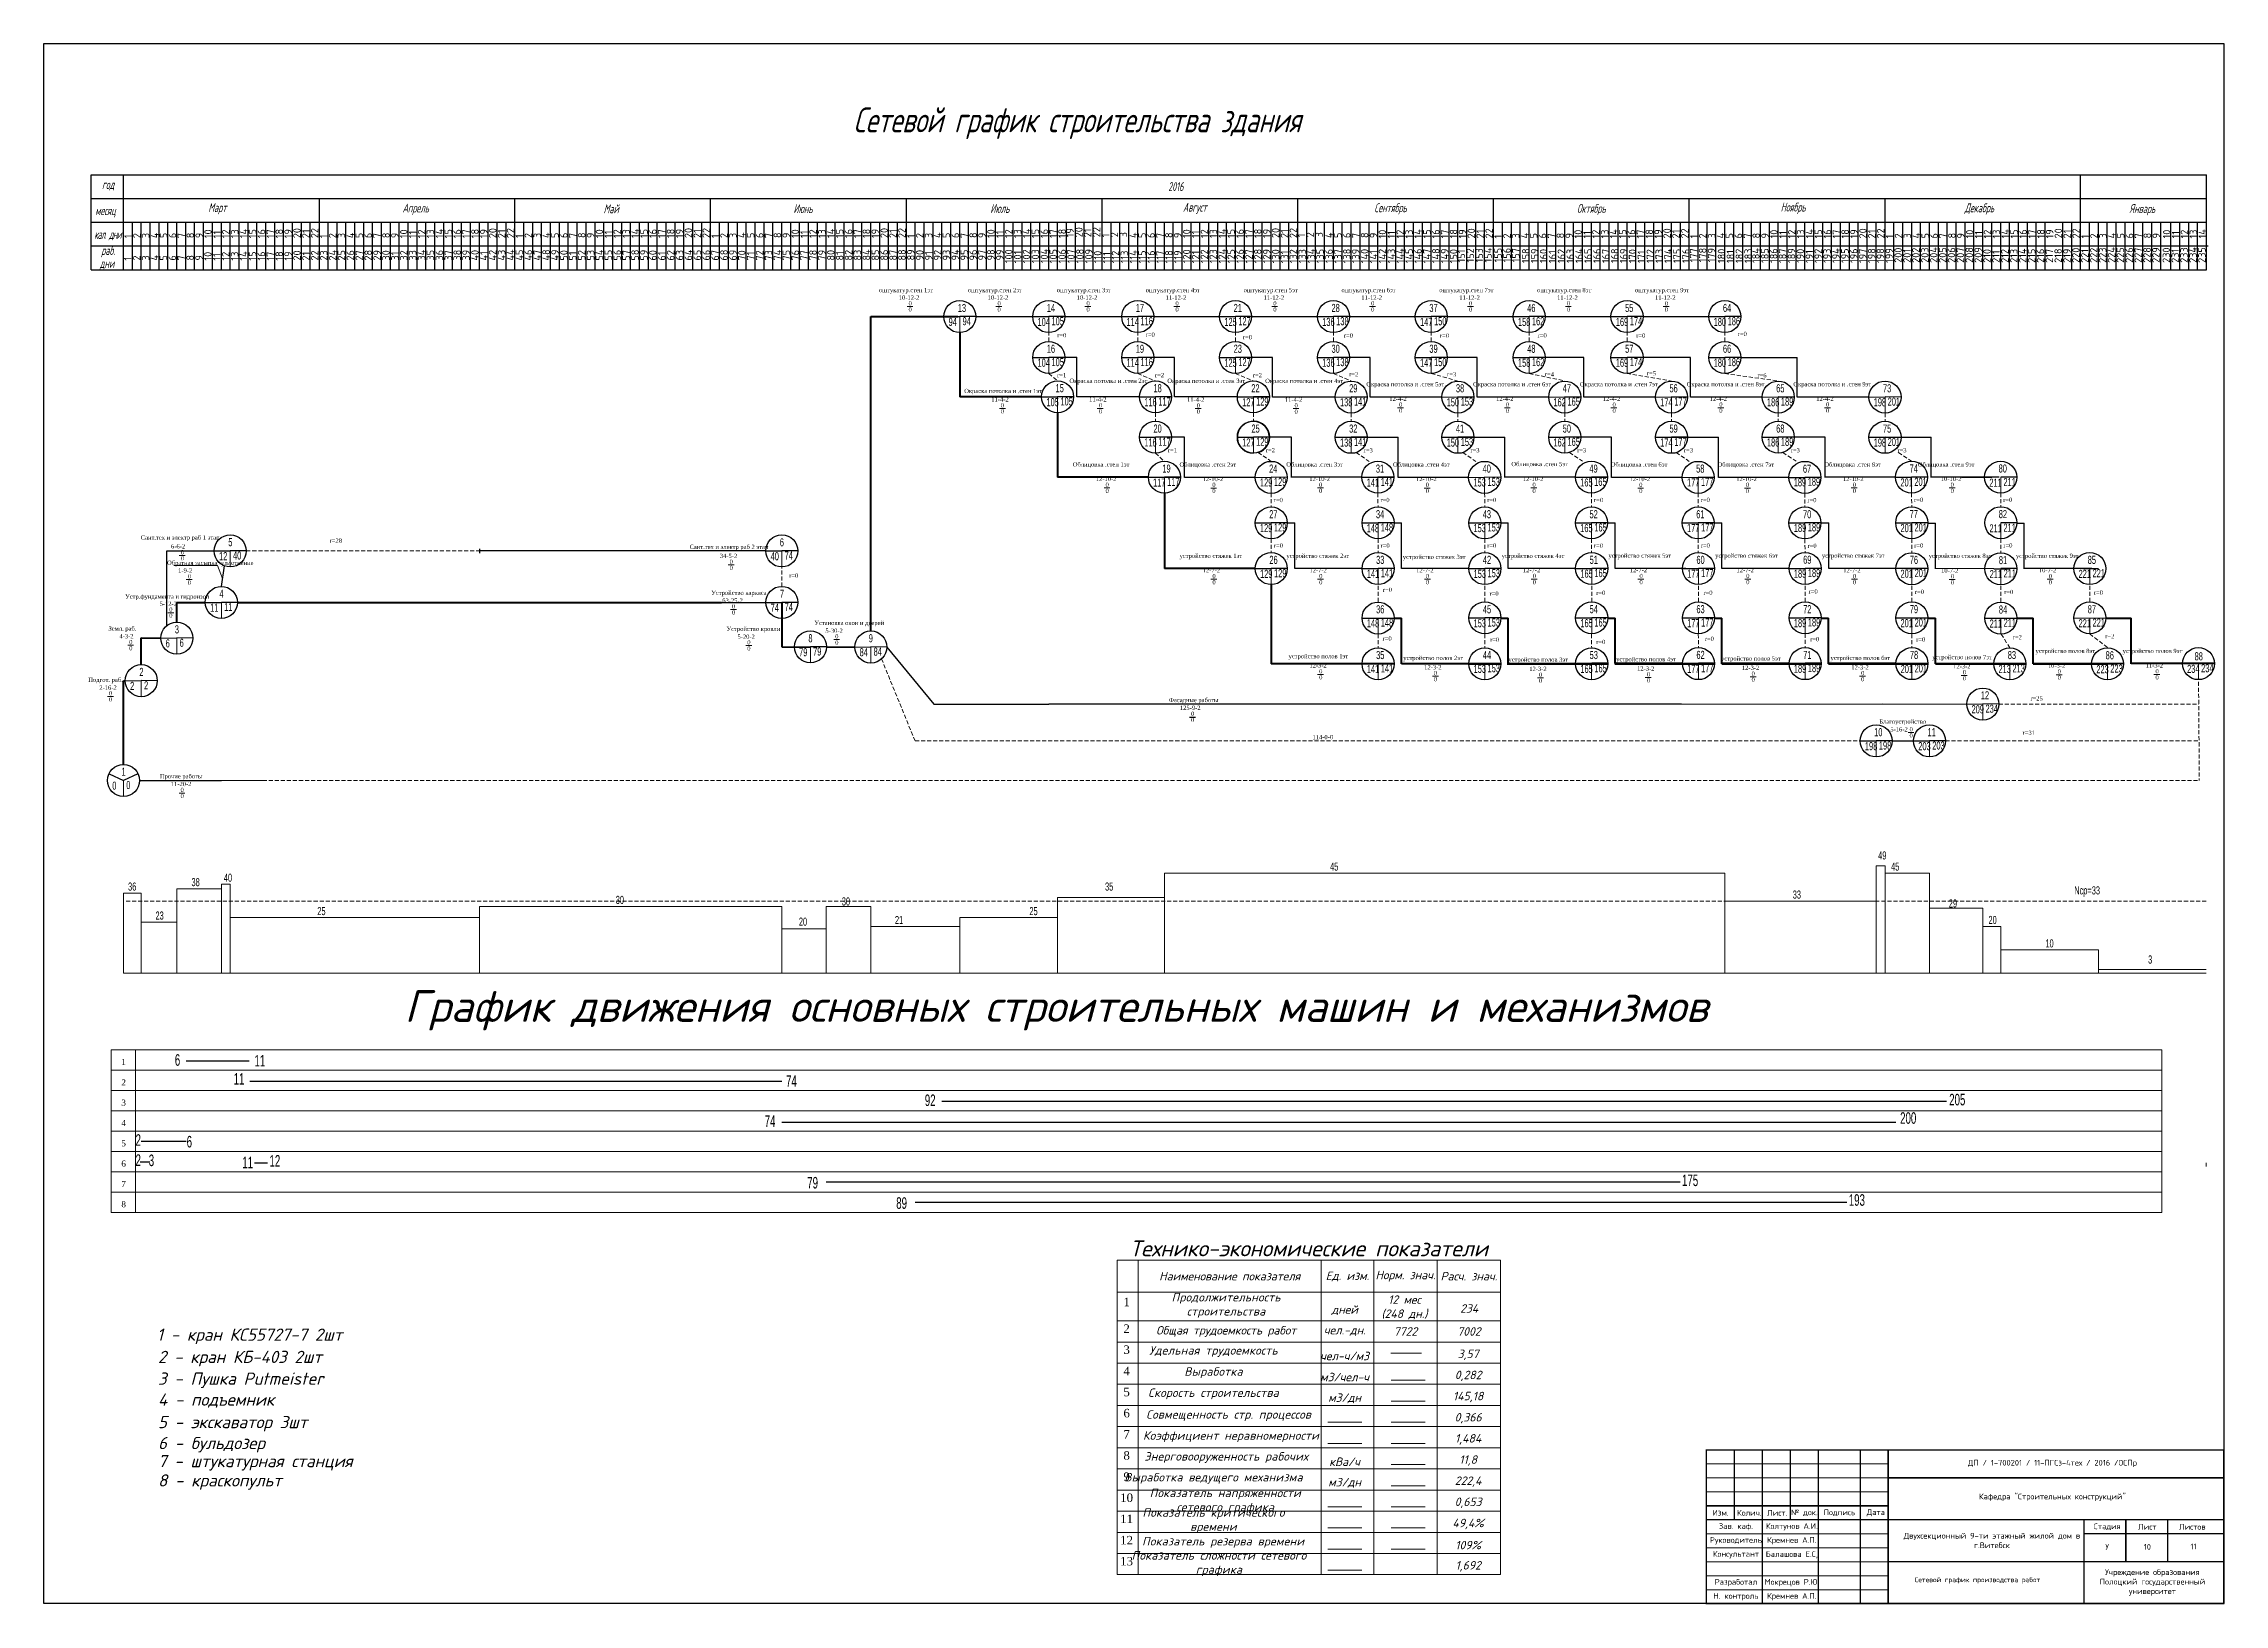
# Model space of a CAD drawing. Header units: millimetres. Extents: x 545956 to 559840, y 1708517 to 1711661.
# Drawn here: x 545987 to 547703, y 1708545 to 1709773 of the extents above; entities that cross this region are included whole.
import ezdxf

# ---------------------------------------------------------------- set-up
doc = ezdxf.new("R2010")
doc.units = ezdxf.units.MM
doc.header["$LTSCALE"] = 5
doc.linetypes.add('HIDDEN2', pattern=[4.7625, 3.175, -1.5875])
doc.layers.get('0').update_dxf_attribs({"lineweight": 30})
for name, color, linetype, lineweight in [('0.1 mm ISO', 7, 'Continuous', 9), ('0.5 mm ISO', 7, 'Continuous', 50), ('02 Тонкая линия', 3, 'Continuous', 25), ('ramochka', 18, 'Continuous', 50), ('text', 161, 'Continuous', 20), ('Краны с радиусами', 7, 'Continuous', 5), ('Тонкая', 250, 'Continuous', 5)]:
    doc.layers.add(name, color=color, linetype=linetype, lineweight=lineweight)
doc.styles.add('5-0.6', font='arial.ttf', dxfattribs={"height": 5})
doc.styles.add('GOST 2.304', font='CS_Gost2304.shx', dxfattribs={"width": 0.75, "oblique": 10})
doc.styles.get("Standard").update_dxf_attribs({"font": 'isocpeur.ttf'})
doc.styles.add('style2', font='isocpeui.ttf')
doc.styles.add('Римский -1.', font='times.ttf')
doc.styles.add('стиль1-3', font='simplex.shx', dxfattribs={"width": 0.7, "oblique": 15, "height": 3})

msp = doc.modelspace()

# ---------------------------------------------------------------- texts
at = {"color": 0, "lineweight": -2, "style": '5-0.6', "width": 0.6}
for s, height, p in [('13', 6.37, (546706.1, 1709561.7)), ('14', 6.37, (546776.1, 1709561.7)), ('17', 6.37, (546846.1, 1709561.7)), ('21', 6.37, (546923.1, 1709561.7)), ('28', 6.37, (547000.1, 1709561.7)), ('37', 6.37, (547077.1, 1709561.7)), ('46', 6.37, (547154.1, 1709561.7)), ('55', 6.37, (547231.1, 1709561.7)), ('64', 6.37, (547308.1, 1709561.7)), ('94', 6.37, (546698.8, 1709550.7)), ('94', 6.37, (546709.8, 1709551.3)), ('104', 6.37, (546768.8, 1709550.7)), ('105', 6.37, (546779.8, 1709551.3)), ('114', 6.37, (546838.8, 1709550.7)), ('116', 6.37, (546849.8, 1709551.3)), ('125', 6.37, (546915.8, 1709550.7)), ('127', 6.37, (546926.8, 1709551.3)), ('136', 6.37, (546992.8, 1709550.7)), ('138', 6.37, (547003.8, 1709551.3)), ('147', 6.37, (547069.8, 1709550.7)), ('150', 6.37, (547080.8, 1709551.3)), ('158', 6.37, (547146.8, 1709550.7)), ('162', 6.37, (547157.8, 1709551.3)), ('169', 6.37, (547223.8, 1709550.7)), ('174', 6.37, (547234.8, 1709551.3)), ('180', 6.37, (547300.8, 1709550.7)), ('186', 6.37, (547311.8, 1709551.3)), ('16', 6.37, (546776.1, 1709529.6)), ('19', 6.37, (546846.1, 1709529.6)), ('23', 6.37, (546923.1, 1709529.6)), ('30', 6.37, (547000.1, 1709529.6)), ('39', 6.37, (547077.1, 1709529.6)), ('48', 6.37, (547154.1, 1709529.6)), ('57', 6.37, (547231.1, 1709529.6)), ('66', 6.37, (547308.1, 1709529.6)), ('104', 6.37, (546768.8, 1709518.6)), ('105', 6.37, (546779.8, 1709519.1)), ('114', 6.37, (546838.8, 1709518.6)), ('116', 6.37, (546849.8, 1709519.1)), ('125', 6.37, (546915.8, 1709518.6)), ('127', 6.37, (546926.8, 1709519.1)), ('136', 6.37, (546992.8, 1709518.6)), ('138', 6.37, (547003.8, 1709519.1)), ('147', 6.37, (547069.8, 1709518.6)), ('150', 6.37, (547080.8, 1709519.1)), ('158', 6.37, (547146.8, 1709518.6)), ('162', 6.37, (547157.8, 1709519.1)), ('169', 6.37, (547223.8, 1709518.6)), ('174', 6.37, (547234.8, 1709519.1)), ('180', 6.37, (547300.8, 1709518.6)), ('186', 6.37, (547311.8, 1709519.1)), ('15', 6.37, (546783, 1709498.6)), ('18', 6.37, (546860, 1709498.6)), ('22', 6.37, (546937, 1709498.5)), ('29', 6.37, (547014, 1709498.5)), ('38', 6.37, (547098, 1709498.5)), ('47', 6.37, (547182, 1709498.5)), ('56', 6.37, (547266, 1709498.5)), ('65', 6.37, (547350, 1709498.5)), ('73', 6.37, (547434, 1709498.5)), ('105', 6.37, (546775.8, 1709487.6)), ('105', 6.37, (546786.8, 1709488.2)), ('116', 6.37, (546852.8, 1709487.6)), ('117', 6.37, (546863.8, 1709488.1)), ('127', 6.37, (546929.8, 1709487.5)), ('129', 6.37, (546940.8, 1709488.1)), ('138', 6.37, (547006.8, 1709487.5)), ('141', 6.37, (547017.8, 1709488)), ('150', 6.37, (547090.7, 1709487.5)), ('153', 6.37, (547101.8, 1709488)), ('162', 6.37, (547174.7, 1709487.5)), ('165', 6.37, (547185.8, 1709488)), ('174', 6.37, (547258.7, 1709487.5)), ('177', 6.37, (547269.8, 1709488)), ('186', 6.37, (547342.7, 1709487.5)), ('189', 6.37, (547353.7, 1709488)), ('198', 6.37, (547426.7, 1709487.5)), ('201', 6.37, (547437.7, 1709488)), ('20', 6.37, (546860, 1709466.8)), ('25', 6.37, (546937.1, 1709466.8)), ('32', 6.37, (547014, 1709466.8)), ('41', 6.37, (547098, 1709466.8)), ('50', 6.37, (547182, 1709466.8)), ('59', 6.37, (547266, 1709466.8)), ('68', 6.37, (547350, 1709466.8)), ('75', 6.37, (547434, 1709466.8)), ('116', 6.37, (546852.8, 1709455.9)), ('117', 6.37, (546863.8, 1709456.4)), ('127', 6.37, (546929.8, 1709455.9)), ('129', 6.37, (546940.8, 1709456.4)), ('138', 6.37, (547006.8, 1709455.8)), ('141', 6.37, (547017.8, 1709456.3)), ('150', 6.37, (547090.7, 1709455.8)), ('153', 6.37, (547101.8, 1709456.3)), ('162', 6.37, (547174.7, 1709455.9)), ('165', 6.37, (547185.8, 1709456.4)), ('174', 6.37, (547258.7, 1709455.8)), ('177', 6.37, (547269.8, 1709456.3)), ('186', 6.37, (547342.7, 1709455.9)), ('189', 6.37, (547353.7, 1709456.4)), ('198', 6.37, (547426.7, 1709455.8)), ('201', 6.37, (547437.7, 1709456.3)), ('117', 6.37, (546859.7, 1709424.3)), ('19', 6.37, (546867, 1709435.3)), ('117', 6.37, (546870.8, 1709424.9)), ('129', 6.37, (546943.8, 1709424.4)), ('24', 6.37, (546951, 1709435.3)), ('129', 6.37, (546954.8, 1709424.9)), ('141', 6.37, (547027.8, 1709424.3)), ('31', 6.37, (547035, 1709435.3)), ('141', 6.37, (547038.8, 1709424.9)), ('153', 6.37, (547111.8, 1709424.4)), ('40', 6.37, (547119, 1709435.3)), ('153', 6.37, (547122.8, 1709424.9)), ('165', 6.37, (547195.8, 1709424.4)), ('49', 6.37, (547203, 1709435.3)), ('165', 6.37, (547206.8, 1709424.9)), ('177', 6.37, (547279.8, 1709424.4)), ('58', 6.37, (547287, 1709435.3)), ('177', 6.37, (547290.8, 1709424.9)), ('189', 6.37, (547363.8, 1709424.5)), ('67', 6.37, (547371, 1709435.2)), ('189', 6.37, (547374.8, 1709425)), ('201', 6.37, (547447.7, 1709424.4)), ('74', 6.37, (547454.9, 1709435.4)), ('201', 6.37, (547458.7, 1709424.9)), ('211', 6.37, (547517.7, 1709424.2)), ('80', 6.37, (547525, 1709435.4)), ('211', 6.37, (547528.8, 1709424.7)), ('129', 6.37, (546943.8, 1709388.5)), ('27', 6.37, (546951.1, 1709399.4)), ('129', 6.37, (546954.8, 1709389)), ('148', 6.37, (547027.8, 1709388.4)), ('34', 6.37, (547035.1, 1709399.4)), ('148', 6.37, (547038.8, 1709389)), ('153', 6.37, (547111.8, 1709388.5)), ('43', 6.37, (547119.1, 1709399.4)), ('153', 6.37, (547122.9, 1709389)), ('165', 6.37, (547195.8, 1709388.5)), ('52', 6.37, (547203.1, 1709399.4)), ('165', 6.37, (547206.9, 1709389)), ('177', 6.37, (547279.8, 1709388.5)), ('61', 6.37, (547287.1, 1709399.4)), ('177', 6.37, (547290.9, 1709389)), ('189', 6.37, (547363.9, 1709388.6)), ('70', 6.37, (547371.1, 1709399.4)), ('189', 6.37, (547374.9, 1709389.1)), ('201', 6.37, (547447.8, 1709388.5)), ('77', 6.37, (547455, 1709399.5)), ('201', 6.37, (547458.8, 1709389)), ('82', 6.37, (547525.1, 1709399.5)), ('211', 6.37, (547528.8, 1709388.8)), ('5', 6.37, (546132.1, 1709377.4)), ('6', 6.37, (546566, 1709377.3)), ('211', 6.37, (547517.8, 1709388.3)), ('12', 6.37, (546124.8, 1709366.4)), ('40', 6.37, (546135.8, 1709366.9)), ('40', 6.37, (546558.8, 1709366.3)), ('74', 6.37, (546569.8, 1709366.9)), ('26', 6.37, (546951.2, 1709363.5)), ('33', 6.37, (547035.2, 1709363.5)), ('42', 6.37, (547119.2, 1709363.5)), ('51', 6.37, (547203.2, 1709363.5)), ('60', 6.37, (547287.2, 1709363.5)), ('69', 6.37, (547371.2, 1709363.6)), ('76', 6.37, (547455.1, 1709363.5)), ('81', 6.37, (547525.2, 1709363.3)), ('85', 6.37, (547595.1, 1709363.5)), ('129', 6.37, (546943.9, 1709352.5)), ('129', 6.37, (546954.9, 1709353)), ('141', 6.37, (547027.9, 1709352.5)), ('141', 6.37, (547038.9, 1709353)), ('153', 6.37, (547111.9, 1709352.5)), ('153', 6.37, (547122.9, 1709353)), ('165', 6.37, (547195.9, 1709352.6)), ('165', 6.37, (547206.9, 1709353.1)), ('177', 6.37, (547279.9, 1709352.6)), ('177', 6.37, (547290.9, 1709353.1)), ('189', 6.37, (547363.9, 1709352.6)), ('189', 6.37, (547374.9, 1709353.1)), ('201', 6.37, (547447.8, 1709352.6)), ('201', 6.37, (547458.9, 1709353.1)), ('211', 6.37, (547517.9, 1709352.3)), ('211', 6.37, (547528.9, 1709352.8)), ('221', 6.37, (547587.9, 1709352.5)), ('221', 6.37, (547598.9, 1709353)), ('11', 6.37, (546117.8, 1709325.8)), ('4', 6.37, (546125.1, 1709336.8)), ('11', 6.37, (546128.8, 1709326.4)), ('74', 6.37, (546558.8, 1709325.8)), ('7', 6.37, (546566.1, 1709336.8)), ('74', 6.37, (546569.8, 1709326.4)), ('36', 6.37, (547035.2, 1709324.6)), ('45', 6.37, (547119.2, 1709324.6)), ('54', 6.37, (547203.2, 1709324.7)), ('63', 6.37, (547287.2, 1709324.7)), ('72', 6.37, (547371.2, 1709324.7)), ('79', 6.37, (547455.1, 1709324.7)), ('84', 6.37, (547525.2, 1709324.4)), ('87', 6.37, (547595.1, 1709324.6)), ('3', 6.37, (546090, 1709308.8)), ('148', 6.37, (547027.9, 1709313.6)), ('148', 6.37, (547038.9, 1709314.1)), ('153', 6.37, (547111.9, 1709313.6)), ('153', 6.37, (547122.9, 1709314.2)), ('165', 6.37, (547195.9, 1709313.7)), ('165', 6.37, (547206.9, 1709314.2)), ('177', 6.37, (547279.9, 1709313.7)), ('177', 6.37, (547290.9, 1709314.2)), ('189', 6.37, (547363.9, 1709313.7)), ('189', 6.37, (547374.9, 1709314.3)), ('201', 6.37, (547447.8, 1709313.7)), ('201', 6.37, (547458.9, 1709314.2)), ('211', 6.37, (547517.9, 1709313.4)), ('211', 6.37, (547528.9, 1709314)), ('221', 6.37, (547587.9, 1709313.6)), ('221', 6.37, (547598.9, 1709314.2)), ('6', 6.37, (546082.8, 1709297.8)), ('6', 6.37, (546093.8, 1709298.3)), ('79', 6.37, (546581.2, 1709290.8)), ('8', 6.37, (546588.5, 1709301.8)), ('79', 6.37, (546592.2, 1709291.4)), ('84', 6.37, (546628.8, 1709290.8)), ('9', 6.37, (546636, 1709301.8)), ('84', 6.37, (546639.8, 1709291.3)), ('35', 6.37, (547035.2, 1709288.6)), ('44', 6.37, (547119.2, 1709288.6)), ('53', 6.37, (547203.2, 1709288.6)), ('62', 6.37, (547287.2, 1709288.7)), ('71', 6.37, (547371.2, 1709288.7)), ('78', 6.37, (547455.2, 1709288.7)), ('83', 6.37, (547532.2, 1709288.6)), ('86', 6.37, (547609.2, 1709288.4)), ('88', 6.37, (547679.2, 1709287.6)), ('2', 6.37, (546062.1, 1709275.3)), ('141', 6.37, (547027.9, 1709277.6)), ('141', 6.37, (547038.9, 1709278.1)), ('153', 6.37, (547111.9, 1709277.7)), ('153', 6.37, (547122.9, 1709278.2)), ('165', 6.37, (547195.9, 1709277.7)), ('165', 6.37, (547206.9, 1709278.2)), ('177', 6.37, (547279.9, 1709277.7)), ('177', 6.37, (547290.9, 1709278.2)), ('189', 6.37, (547363.9, 1709277.8)), ('189', 6.37, (547374.9, 1709278.3)), ('201', 6.37, (547447.9, 1709277.6)), ('201', 6.37, (547458.9, 1709278.1)), ('213', 6.37, (547524.9, 1709277.6)), ('213', 6.37, (547535.9, 1709278.1)), ('223', 6.37, (547601.9, 1709277.4)), ('223', 6.37, (547612.9, 1709278)), ('234', 6.37, (547673.3, 1709277.7)), ('234', 6.37, (547684.3, 1709278.2)), ('2', 6.37, (546054.8, 1709264.3)), ('2', 6.37, (546065.8, 1709264.8)), ('12', 6.37, (547511, 1709256.9)), ('209', 6.37, (547503.7, 1709245.9)), ('234', 6.37, (547514.7, 1709246.4)), ('198', 6.37, (547419.8, 1709216.9)), ('10', 6.37, (547427.1, 1709227.9)), ('198', 6.37, (547430.8, 1709217.4)), ('203', 6.37, (547461.8, 1709216.9)), ('11', 6.37, (547469.1, 1709227.9)), ('203', 6.37, (547472.8, 1709217.4)), ('0', 6.37, (546040.8, 1709185.8)), ('1', 6.37, (546048.1, 1709196.8)), ('0', 6.37, (546051.8, 1709186.3)), ('45', 6.37, (546999, 1709122.1)), ('49', 6.37, (547430.2, 1709130.9)), ('45', 6.37, (547440.4, 1709122.1)), ('36', 6.37, (546053.2, 1709106.4)), ('38', 6.37, (546103.1, 1709109.9)), ('40', 6.37, (546128.6, 1709113.4)), ('35', 6.37, (546821.9, 1709106.4)), ('33', 6.37, (547363, 1709100.1)), ('Ncр=33', 6.37, (547584.5, 1709103.4)), ('23', 6.37, (546074.8, 1709083.6)), ('25', 6.37, (546202.1, 1709087.1)), ('30', 6.37, (546436.9, 1709095.9)), ('30', 6.37, (546614.8, 1709094.7)), ('21', 6.37, (546656.6, 1709080.1)), ('25', 6.37, (546762.4, 1709087.1)), ('29', 6.37, (547485.8, 1709093.1)), ('20', 6.37, (547517, 1709080.1)), ('20', 6.37, (546581, 1709078.8)), ('10', 6.37, (547561.8, 1709061.7)), ('3', 6.37, (547642.6, 1709049)), ('6', 9.09, (546090, 1708968.6)), ('11', 9.09, (546152.7, 1708968)), ('11', 9.09, (546136.3, 1708953.7)), ('74', 9.09, (546570.9, 1708952)), ('92', 9.09, (546680.1, 1708936.9)), ('200', 9.09, (547447.5, 1708922.9)), ('205', 9.09, (547486.1, 1708937.4)), ('2', 9.09, (546059.1, 1708905.6)), ('74', 9.09, (546554.1, 1708920.5)), ('2', 9.09, (546059.1, 1708889.8)), ('3', 9.09, (546069.5, 1708889.6)), ('6', 9.09, (546099.3, 1708904.3)), ('12', 9.09, (546164.5, 1708889.2)), ('11', 9.09, (546143.1, 1708887.9)), ('79', 9.09, (546587.6, 1708872)), ('175', 9.09, (547275.9, 1708873.9)), ('89', 9.09, (546657.6, 1708856)), ('193', 9.09, (547407.1, 1708858.4))]:
    msp.add_text(s, height=height, dxfattribs=at).set_placement(p)
for s, height, style, p in [('График движения основных строительных машин и механизмов', 25, 'style2', (546270.7, 1709003.1)), ('1', 4.8, 'Римский -1.', (546047.9, 1708969.2)), ('2', 4.8, 'Римский -1.', (546047.9, 1708953.2)), ('3', 4.8, 'Римский -1.', (546047.9, 1708937.2)), ('4', 4.8, 'Римский -1.', (546047.9, 1708921.2)), ('5', 4.8, 'Римский -1.', (546047.9, 1708905.2)), ('6', 4.8, 'Римский -1.', (546047.9, 1708889.2)), ('7', 4.8, 'Римский -1.', (546047.9, 1708873.2)), ('8', 4.8, 'Римский -1.', (546047.9, 1708857.2)), ('1 - кран КС55727-7 2шт', 9.6, 'style2', (546075.9, 1708752.2)), ('2 - кран КБ-403 2шт', 9.6, 'style2', (546076.8, 1708734.7)), ('3 - Пушка Putmeister', 9.6, 'style2', (546076.8, 1708717.6)), ('4 - подъемник', 9.6, 'style2', (546076.8, 1708701.1)), ('5 - экскаватор 3шт', 9.6, 'style2', (546076.8, 1708683.4)), ('6 - бульдозер', 9.6, 'style2', (546076.8, 1708666.9)), ('7 - штукатурная станция', 9.6, 'style2', (546076.8, 1708652.7)), ('8 - краскопульт', 9.6, 'style2', (546076.8, 1708637.5))]:
    msp.add_text(s, height=height, dxfattribs=dict(style=style)).set_placement(p)
at = {"ltscale": 0.5, "insert": (546623.9, 1709722.7), "char_height": 19.6, "width": 498.019, "attachment_point": 1, "style": 'стиль1-3'}
msp.add_mtext('Сетевой график строительства здания', dxfattribs=at)
at = {"layer": '0.1 mm ISO', "char_height": 3.85, "attachment_point": 5}
for s, insert, width in [('{\\H1.1667x;ДП / 1-700201 / 11-ПГСз-4тех / 2016 /ОСПр}', (547567.3, 1708655.6), 127.191), ('{\\H1.1667x;Кафедра "Строительных конструкций"}', (547567.3, 1708629), 127.191), ('{\\H1.1667x;Изм.}', (547306.2, 1708616.8), 22.997), ('{\\H1.1667x;Зав. каф.}', (547318.3, 1708605.8), 42.382), ('{\\H1.1667x;Колич.}', (547328.8, 1708616.8), 22.997), ('{\\H1.1667x;Лист.}', (547350.8, 1708616.8), 22.997), ('{\\H1.1667x;Колтунов А.И.}', (547362.3, 1708605.8), 42.382), ('\\pi-7.7,l15.4,t15.4;{\\H1.1667x;№^Iдок.}', (547368.3, 1708616.8), 30.2), ('{\\H1.1667x;Подпись}', (547399.7, 1708616.8), 22.997), ('{\\H1.1667x;Дата}', (547428.4, 1708616.8), 22.997), ('{\\H1.1667x;Стадия}', (547610.4, 1708605.8), 22.997), ('{\\H1.1667x;Лист}', (547642, 1708605.8), 22.997), ('{\\H1.1667x;Листов}', (547677.4, 1708605.8), 26.58), ('{\\H1.1667x;Руководитель}', (547318.3, 1708594.8), 42.382), ('{\\H1.1667x;Кремнев А.П.}', (547362.3, 1708594.8), 42.382), ('{\\H1.1667x;Двухсекционный 9-ти этажный жилой дом в г.Витебск}', (547519.7, 1708595), 141.816), ('{\\H1.1667x;У}', (547610.4, 1708590), 11.254), ('{\\H1.1667x;10}', (547642, 1708590), 6.85), ('{\\H1.1667x;11}', (547678.4, 1708590.3), 6.85), ('{\\H1.1667x;Консультант}', (547318.3, 1708583.8), 42.382), ('{\\H1.1667x;Балашова Е.С,}', (547362.3, 1708583.8), 60.52), ('{\\H1.1667x;Учреждение образования Полоцкий государственный университет}', (547646, 1708562), 92.091), ('{\\H1.1667x;Разработал}', (547318.3, 1708561.8), 42.382), ('{\\H1.1667x;Мокрецов Р.Ю.}', (547362.3, 1708561.8), 42.382), ('{\\C7;Сетевой график производства работ}', (547508.3, 1708563.6), 114.911), ('{\\H1.1667x;Н. контроль}', (547318.3, 1708550.8), 42.382), ('{\\H1.1667x;Кремнев А.П.}', (547362.3, 1708550.8), 42.382)]:
    msp.add_mtext(s, dxfattribs=dict(at, insert=insert, width=width))
at = {"layer": '02 Тонкая линия', "color": 7, "width": 0.0841, "attachment_point": 1, "rotation": 90}
for s, insert, char_height in [('{\\fISOCPEUR|b0|i0|c204|p34;1}', (546050.2, 1709619.8), 5.833), ('{\\fISOCPEUR|b0|i0|c204|p34;1}', (546050.2, 1709619.8), 5.833), ('{\\fISOCPEUR|b0|i0|c204|p34;2}', (546057.2, 1709619.8), 5.833), ('{\\fISOCPEUR|b0|i0|c204|p34;3}', (546064.2, 1709619.8), 5.833), ('{\\fISOCPEUR|b0|i0|c204|p34;4}', (546071.2, 1709619.8), 5.833), ('{\\fISOCPEUR|b0|i0|c204|p34;5}', (546078.2, 1709619.8), 5.833), ('{\\fISOCPEUR|b0|i0|c204|p34;6}', (546085.2, 1709619.8), 5.833), ('{\\fISOCPEUR|b0|i0|c204|p34;7}', (546092.2, 1709619.8), 5.833), ('{\\fISOCPEUR|b0|i0|c204|p34;8}', (546099.2, 1709619.8), 5.833), ('{\\fISOCPEUR|b0|i0|c204|p34;9}', (546106.2, 1709619.8), 5.833), ('{\\fISOCPEUR|b0|i0|c204|p34;10}', (546113.2, 1709619.8), 5.833), ('{\\fISOCPEUR|b0|i0|c204|p34;11}', (546120.2, 1709619.8), 5.833), ('{\\fISOCPEUR|b0|i0|c204|p34;12}', (546127.2, 1709619.8), 5.833), ('{\\fISOCPEUR|b0|i0|c204|p34;13}', (546134.2, 1709619.8), 5.833), ('{\\fISOCPEUR|b0|i0|c204|p34;14}', (546141.2, 1709619.8), 5.833), ('{\\fISOCPEUR|b0|i0|c204|p34;15}', (546148.2, 1709619.8), 5.833), ('{\\fISOCPEUR|b0|i0|c204|p34;16}', (546155.2, 1709619.8), 5.833), ('{\\fISOCPEUR|b0|i0|c204|p34;17}', (546162.2, 1709619.8), 5.833), ('{\\fISOCPEUR|b0|i0|c204|p34;18}', (546169.2, 1709619.8), 5.833), ('{\\fISOCPEUR|b0|i0|c204|p34;19}', (546176.2, 1709619.8), 5.833), ('{\\fISOCPEUR|b0|i0|c204|p34;20}', (546183.2, 1709619.8), 5.833), ('{\\fISOCPEUR|b0|i0|c204|p34;21}', (546190.2, 1709619.8), 5.833), ('{\\fISOCPEUR|b0|i0|c204|p34;22}', (546197.2, 1709619.8), 5.833), ('{\\fISOCPEUR|b0|i0|c204|p34;1}', (546204.2, 1709619.8), 5.833), ('{\\fISOCPEUR|b0|i0|c204|p34;2}', (546211.2, 1709619.8), 5.833), ('{\\fISOCPEUR|b0|i0|c204|p34;3}', (546218.2, 1709619.8), 5.833), ('{\\fISOCPEUR|b0|i0|c204|p34;4}', (546225.2, 1709619.8), 5.833), ('{\\fISOCPEUR|b0|i0|c204|p34;5}', (546232.2, 1709619.8), 5.833), ('{\\fISOCPEUR|b0|i0|c204|p34;6}', (546239.2, 1709619.8), 5.833), ('{\\fISOCPEUR|b0|i0|c204|p34;7}', (546246.2, 1709619.8), 5.833), ('{\\fISOCPEUR|b0|i0|c204|p34;8}', (546253.2, 1709619.8), 5.833), ('{\\fISOCPEUR|b0|i0|c204|p34;9}', (546260.2, 1709619.8), 5.833), ('{\\fISOCPEUR|b0|i0|c204|p34;10}', (546267.2, 1709619.8), 5.833), ('{\\fISOCPEUR|b0|i0|c204|p34;11}', (546274.2, 1709619.8), 5.833), ('{\\fISOCPEUR|b0|i0|c204|p34;12}', (546281.2, 1709619.8), 5.833), ('{\\fISOCPEUR|b0|i0|c204|p34;13}', (546288.2, 1709619.8), 5.833), ('{\\fISOCPEUR|b0|i0|c204|p34;14}', (546295.2, 1709619.8), 5.833), ('{\\fISOCPEUR|b0|i0|c204|p34;15}', (546302.2, 1709619.8), 5.833), ('{\\fISOCPEUR|b0|i0|c204|p34;16}', (546309.2, 1709619.8), 5.833), ('{\\fISOCPEUR|b0|i0|c204|p34;17}', (546316.2, 1709619.8), 5.833), ('{\\fISOCPEUR|b0|i0|c204|p34;18}', (546323.2, 1709619.8), 5.833), ('{\\fISOCPEUR|b0|i0|c204|p34;19}', (546330.2, 1709619.8), 5.833), ('{\\fISOCPEUR|b0|i0|c204|p34;20}', (546337.2, 1709619.8), 5.833), ('{\\fISOCPEUR|b0|i0|c204|p34;21}', (546344.2, 1709619.8), 5.833), ('{\\fISOCPEUR|b0|i0|c204|p34;22}', (546351.2, 1709619.8), 5.833), ('{\\fISOCPEUR|b0|i0|c204|p34;1}', (546358.2, 1709619.9), 5.833), ('{\\fISOCPEUR|b0|i0|c204|p34;2}', (546365.2, 1709619.9), 5.833), ('{\\fISOCPEUR|b0|i0|c204|p34;3}', (546372.2, 1709619.9), 5.833), ('{\\fISOCPEUR|b0|i0|c204|p34;4}', (546379.2, 1709619.9), 5.833), ('{\\fISOCPEUR|b0|i0|c204|p34;5}', (546386.2, 1709619.9), 5.833), ('{\\fISOCPEUR|b0|i0|c204|p34;6}', (546393.2, 1709619.9), 5.833), ('{\\fISOCPEUR|b0|i0|c204|p34;7}', (546400.2, 1709619.9), 5.833), ('{\\fISOCPEUR|b0|i0|c204|p34;8}', (546407.2, 1709619.9), 5.833), ('{\\fISOCPEUR|b0|i0|c204|p34;9}', (546414.2, 1709619.9), 5.833), ('{\\fISOCPEUR|b0|i0|c204|p34;10}', (546421.2, 1709619.9), 5.833), ('{\\fISOCPEUR|b0|i0|c204|p34;11}', (546428.2, 1709619.9), 5.833), ('{\\fISOCPEUR|b0|i0|c204|p34;12}', (546435.2, 1709619.9), 5.833), ('{\\fISOCPEUR|b0|i0|c204|p34;13}', (546442.2, 1709619.9), 5.833), ('{\\fISOCPEUR|b0|i0|c204|p34;14}', (546449.2, 1709619.9), 5.833), ('{\\fISOCPEUR|b0|i0|c204|p34;15}', (546456.2, 1709619.9), 5.833), ('{\\fISOCPEUR|b0|i0|c204|p34;16}', (546463.2, 1709619.9), 5.833), ('{\\fISOCPEUR|b0|i0|c204|p34;17}', (546470.2, 1709619.9), 5.833), ('{\\fISOCPEUR|b0|i0|c204|p34;18}', (546477.2, 1709619.9), 5.833), ('{\\fISOCPEUR|b0|i0|c204|p34;19}', (546484.2, 1709619.9), 5.833), ('{\\fISOCPEUR|b0|i0|c204|p34;20}', (546491.2, 1709619.9), 5.833), ('{\\fISOCPEUR|b0|i0|c204|p34;21}', (546498.2, 1709619.9), 5.833), ('{\\fISOCPEUR|b0|i0|c204|p34;22}', (546505.2, 1709619.9), 5.833), ('{\\fISOCPEUR|b0|i0|c204|p34;1}', (546512.2, 1709619.9), 5.833), ('{\\fISOCPEUR|b0|i0|c204|p34;2}', (546519.2, 1709619.9), 5.833), ('{\\fISOCPEUR|b0|i0|c204|p34;3}', (546526.2, 1709619.9), 5.833), ('{\\fISOCPEUR|b0|i0|c204|p34;4}', (546533.2, 1709619.9), 5.833), ('{\\fISOCPEUR|b0|i0|c204|p34;5}', (546540.2, 1709619.9), 5.833), ('{\\fISOCPEUR|b0|i0|c204|p34;6}', (546547.2, 1709619.9), 5.833), ('{\\fISOCPEUR|b0|i0|c204|p34;7}', (546554.2, 1709619.9), 5.833), ('{\\fISOCPEUR|b0|i0|c204|p34;8}', (546561.2, 1709619.9), 5.833), ('{\\fISOCPEUR|b0|i0|c204|p34;9}', (546568.2, 1709619.9), 5.833), ('{\\fISOCPEUR|b0|i0|c204|p34;10}', (546575.2, 1709619.9), 5.833), ('{\\fISOCPEUR|b0|i0|c204|p34;11}', (546582.2, 1709619.9), 5.833), ('{\\fISOCPEUR|b0|i0|c204|p34;12}', (546589.2, 1709619.9), 5.833), ('{\\fISOCPEUR|b0|i0|c204|p34;13}', (546596.2, 1709619.9), 5.833), ('{\\fISOCPEUR|b0|i0|c204|p34;14}', (546603.2, 1709619.9), 5.833), ('{\\fISOCPEUR|b0|i0|c204|p34;15}', (546610.2, 1709619.9), 5.833), ('{\\fISOCPEUR|b0|i0|c204|p34;16}', (546617.2, 1709619.9), 5.833), ('{\\fISOCPEUR|b0|i0|c204|p34;17}', (546624.2, 1709619.9), 5.833), ('{\\fISOCPEUR|b0|i0|c204|p34;18}', (546631.2, 1709619.9), 5.833), ('{\\fISOCPEUR|b0|i0|c204|p34;19}', (546638.2, 1709619.9), 5.833), ('{\\fISOCPEUR|b0|i0|c204|p34;20}', (546645.2, 1709619.9), 5.833), ('{\\fISOCPEUR|b0|i0|c204|p34;21}', (546652.2, 1709619.9), 5.833), ('{\\fISOCPEUR|b0|i0|c204|p34;22}', (546659.2, 1709619.9), 5.833), ('{\\fISOCPEUR|b0|i0|c204|p34;1}', (546666.2, 1709619.9), 5.833), ('{\\fISOCPEUR|b0|i0|c204|p34;2}', (546673.2, 1709619.9), 5.833), ('{\\fISOCPEUR|b0|i0|c204|p34;3}', (546680.2, 1709619.9), 5.833), ('{\\fISOCPEUR|b0|i0|c204|p34;4}', (546687.2, 1709619.9), 5.833), ('{\\fISOCPEUR|b0|i0|c204|p34;5}', (546694.2, 1709619.9), 5.833), ('{\\fISOCPEUR|b0|i0|c204|p34;6}', (546701.2, 1709619.9), 5.833), ('{\\fISOCPEUR|b0|i0|c204|p34;7}', (546708.2, 1709619.9), 5.833), ('{\\fISOCPEUR|b0|i0|c204|p34;8}', (546715.2, 1709619.9), 5.833), ('{\\fISOCPEUR|b0|i0|c204|p34;9}', (546722.2, 1709619.9), 5.833), ('{\\fISOCPEUR|b0|i0|c204|p34;10}', (546729.2, 1709619.9), 5.833), ('{\\fISOCPEUR|b0|i0|c204|p34;11}', (546736.2, 1709619.9), 5.833), ('{\\fISOCPEUR|b0|i0|c204|p34;12}', (546743.2, 1709619.9), 5.833), ('{\\fISOCPEUR|b0|i0|c204|p34;13}', (546750.2, 1709619.9), 5.833), ('{\\fISOCPEUR|b0|i0|c204|p34;14}', (546757.2, 1709619.9), 5.833), ('{\\fISOCPEUR|b0|i0|c204|p34;15}', (546764.2, 1709619.9), 5.833), ('{\\fISOCPEUR|b0|i0|c204|p34;16}', (546771.2, 1709619.9), 5.833), ('{\\fISOCPEUR|b0|i0|c204|p34;17}', (546778.2, 1709619.9), 5.833), ('{\\fISOCPEUR|b0|i0|c204|p34;18}', (546785.2, 1709619.9), 5.833), ('{\\fISOCPEUR|b0|i0|c204|p34;19}', (546791.4, 1709620.5), 5.833), ('{\\fISOCPEUR|b0|i0|c204|p34;20}', (546798.4, 1709620.5), 5.833), ('{\\fISOCPEUR|b0|i0|c204|p34;21}', (546805.4, 1709620.5), 5.833), ('{\\fISOCPEUR|b0|i0|c204|p34;22}', (546812.4, 1709620.5), 5.833), ('{\\fISOCPEUR|b0|i0|c204|p34;1}', (546819.4, 1709620.5), 5.833), ('{\\fISOCPEUR|b0|i0|c204|p34;2}', (546826.4, 1709620.5), 5.833), ('{\\fISOCPEUR|b0|i0|c204|p34;3}', (546833.4, 1709620.5), 5.833), ('{\\fISOCPEUR|b0|i0|c204|p34;4}', (546841.2, 1709619.9), 5.833), ('{\\fISOCPEUR|b0|i0|c204|p34;5}', (546848.2, 1709619.9), 5.833), ('{\\fISOCPEUR|b0|i0|c204|p34;6}', (546855.2, 1709619.9), 5.833), ('{\\fISOCPEUR|b0|i0|c204|p34;7}', (546862.2, 1709619.9), 5.833), ('{\\fISOCPEUR|b0|i0|c204|p34;8}', (546869.2, 1709619.9), 5.833), ('{\\fISOCPEUR|b0|i0|c204|p34;9}', (546876.2, 1709619.9), 5.833), ('{\\fISOCPEUR|b0|i0|c204|p34;10}', (546883.2, 1709619.9), 5.833), ('{\\fISOCPEUR|b0|i0|c204|p34;11}', (546890.2, 1709619.9), 5.833), ('{\\fISOCPEUR|b0|i0|c204|p34;12}', (546897.2, 1709619.9), 5.833), ('{\\fISOCPEUR|b0|i0|c204|p34;13}', (546904.2, 1709619.9), 5.833), ('{\\fISOCPEUR|b0|i0|c204|p34;14}', (546911.2, 1709619.9), 5.833), ('{\\fISOCPEUR|b0|i0|c204|p34;15}', (546918.2, 1709619.9), 5.833), ('{\\fISOCPEUR|b0|i0|c204|p34;16}', (546925.2, 1709619.9), 5.833), ('{\\fISOCPEUR|b0|i0|c204|p34;17}', (546932.2, 1709619.9), 5.833), ('{\\fISOCPEUR|b0|i0|c204|p34;18}', (546939.2, 1709619.9), 5.833), ('{\\fISOCPEUR|b0|i0|c204|p34;19}', (546946.2, 1709619.9), 5.833), ('{\\fISOCPEUR|b0|i0|c204|p34;20}', (546953.2, 1709619.9), 5.833), ('{\\fISOCPEUR|b0|i0|c204|p34;21}', (546960.2, 1709619.9), 5.833), ('{\\fISOCPEUR|b0|i0|c204|p34;22}', (546967.2, 1709619.9), 5.833), ('{\\fISOCPEUR|b0|i0|c204|p34;1}', (546973.4, 1709620.5), 5.833), ('{\\fISOCPEUR|b0|i0|c204|p34;2}', (546980.4, 1709620.5), 5.833), ('{\\fISOCPEUR|b0|i0|c204|p34;3}', (546987.4, 1709620.5), 5.833), ('{\\fISOCPEUR|b0|i0|c204|p34;4}', (546995.2, 1709619.9), 5.833), ('{\\fISOCPEUR|b0|i0|c204|p34;5}', (547002.2, 1709619.9), 5.833), ('{\\fISOCPEUR|b0|i0|c204|p34;6}', (547009.2, 1709619.9), 5.833), ('{\\fISOCPEUR|b0|i0|c204|p34;7}', (547016.2, 1709619.9), 5.833), ('{\\fISOCPEUR|b0|i0|c204|p34;8}', (547023.2, 1709619.9), 5.833), ('{\\fISOCPEUR|b0|i0|c204|p34;9}', (547030.2, 1709619.9), 5.833), ('{\\fISOCPEUR|b0|i0|c204|p34;10}', (547037.2, 1709619.6), 5.833), ('{\\fISOCPEUR|b0|i0|c204|p34;11}', (547044.2, 1709619.6), 5.833), ('{\\fISOCPEUR|b0|i0|c204|p34;12}', (547051.2, 1709619.6), 5.833), ('{\\fISOCPEUR|b0|i0|c204|p34;13}', (547058.2, 1709619.6), 5.833), ('{\\fISOCPEUR|b0|i0|c204|p34;14}', (547065.2, 1709619.6), 5.833), ('{\\fISOCPEUR|b0|i0|c204|p34;15}', (547072.2, 1709619.6), 5.833), ('{\\fISOCPEUR|b0|i0|c204|p34;16}', (547079.2, 1709619.6), 5.833), ('{\\fISOCPEUR|b0|i0|c204|p34;17}', (547086.2, 1709619.6), 5.833), ('{\\fISOCPEUR|b0|i0|c204|p34;18}', (547093.2, 1709619.6), 5.833), ('{\\fISOCPEUR|b0|i0|c204|p34;19}', (547100.2, 1709619.6), 5.833), ('{\\fISOCPEUR|b0|i0|c204|p34;20}', (547107.2, 1709619.6), 5.833), ('{\\fISOCPEUR|b0|i0|c204|p34;21}', (547114.2, 1709619.6), 5.833), ('{\\fISOCPEUR|b0|i0|c204|p34;22}', (547121.2, 1709619.6), 5.833), ('{\\fISOCPEUR|b0|i0|c204|p34;1}', (547128.2, 1709619.6), 5.833), ('{\\fISOCPEUR|b0|i0|c204|p34;2}', (547135.2, 1709619.6), 5.833), ('{\\fISOCPEUR|b0|i0|c204|p34;3}', (547142.2, 1709619.6), 5.833), ('{\\fISOCPEUR|b0|i0|c204|p34;4}', (547149.2, 1709619.6), 5.833), ('{\\fISOCPEUR|b0|i0|c204|p34;5}', (547156.2, 1709619.6), 5.833), ('{\\fISOCPEUR|b0|i0|c204|p34;6}', (547163.2, 1709619.6), 5.833), ('{\\fISOCPEUR|b0|i0|c204|p34;7}', (547170.2, 1709619.6), 5.833), ('{\\fISOCPEUR|b0|i0|c204|p34;8}', (547177.2, 1709619.6), 5.833), ('{\\fISOCPEUR|b0|i0|c204|p34;9}', (547184.2, 1709619.6), 5.833), ('{\\fISOCPEUR|b0|i0|c204|p34;10}', (547191.2, 1709619.6), 5.833), ('{\\fISOCPEUR|b0|i0|c204|p34;11}', (547198.2, 1709619.6), 5.833), ('{\\fISOCPEUR|b0|i0|c204|p34;12}', (547205.2, 1709619.6), 5.833), ('{\\fISOCPEUR|b0|i0|c204|p34;13}', (547212.2, 1709619.6), 5.833), ('{\\fISOCPEUR|b0|i0|c204|p34;14}', (547219.2, 1709619.6), 5.833), ('{\\fISOCPEUR|b0|i0|c204|p34;15}', (547226.2, 1709619.6), 5.833), ('{\\fISOCPEUR|b0|i0|c204|p34;16}', (547233.2, 1709619.6), 5.833), ('{\\fISOCPEUR|b0|i0|c204|p34;17}', (547240.2, 1709619.6), 5.833), ('{\\fISOCPEUR|b0|i0|c204|p34;18}', (547247.2, 1709619.6), 5.833), ('{\\fISOCPEUR|b0|i0|c204|p34;19}', (547254.2, 1709619.6), 5.833), ('{\\fISOCPEUR|b0|i0|c204|p34;20}', (547261.2, 1709619.6), 5.833), ('{\\fISOCPEUR|b0|i0|c204|p34;21}', (547268.2, 1709619.6), 5.833), ('{\\fISOCPEUR|b0|i0|c204|p34;22}', (547275.2, 1709619.6), 5.833), ('{\\fISOCPEUR|b0|i0|c204|p34;1}', (547282.3, 1709619.6), 5.833), ('{\\fISOCPEUR|b0|i0|c204|p34;2}', (547289.3, 1709619.6), 5.833), ('{\\fISOCPEUR|b0|i0|c204|p34;3}', (547296.3, 1709619.6), 5.833), ('{\\fISOCPEUR|b0|i0|c204|p34;4}', (547303.3, 1709619.6), 5.833), ('{\\fISOCPEUR|b0|i0|c204|p34;5}', (547310.3, 1709619.6), 5.833), ('{\\fISOCPEUR|b0|i0|c204|p34;6}', (547317.3, 1709619.6), 5.833), ('{\\fISOCPEUR|b0|i0|c204|p34;7}', (547324.3, 1709619.6), 5.833), ('{\\fISOCPEUR|b0|i0|c204|p34;8}', (547331.3, 1709619.6), 5.833), ('{\\fISOCPEUR|b0|i0|c204|p34;9}', (547338.3, 1709619.6), 5.833), ('{\\fISOCPEUR|b0|i0|c204|p34;10}', (547345.3, 1709619.6), 5.833), ('{\\fISOCPEUR|b0|i0|c204|p34;11}', (547352.3, 1709619.6), 5.833), ('{\\fISOCPEUR|b0|i0|c204|p34;12}', (547359.3, 1709619.6), 5.833), ('{\\fISOCPEUR|b0|i0|c204|p34;13}', (547366.3, 1709619.6), 5.833), ('{\\fISOCPEUR|b0|i0|c204|p34;14}', (547373.3, 1709619.6), 5.833), ('{\\fISOCPEUR|b0|i0|c204|p34;15}', (547380.3, 1709619.6), 5.833), ('{\\fISOCPEUR|b0|i0|c204|p34;16}', (547387.3, 1709619.6), 5.833), ('{\\fISOCPEUR|b0|i0|c204|p34;17}', (547394.3, 1709619.6), 5.833), ('{\\fISOCPEUR|b0|i0|c204|p34;18}', (547401.3, 1709619.6), 5.833), ('{\\fISOCPEUR|b0|i0|c204|p34;19}', (547408.3, 1709619.6), 5.833), ('{\\fISOCPEUR|b0|i0|c204|p34;20}', (547415.3, 1709619.6), 5.833), ('{\\fISOCPEUR|b0|i0|c204|p34;21}', (547422.3, 1709619.6), 5.833), ('{\\fISOCPEUR|b0|i0|c204|p34;22}', (547429.3, 1709619.6), 5.833), ('{\\fISOCPEUR|b0|i0|c204|p34;1}', (547436.3, 1709619.6), 5.833), ('{\\fISOCPEUR|b0|i0|c204|p34;2}', (547443.3, 1709619.6), 5.833), ('{\\fISOCPEUR|b0|i0|c204|p34;3}', (547450.3, 1709619.6), 5.833), ('{\\fISOCPEUR|b0|i0|c204|p34;4}', (547457.3, 1709619.6), 5.833), ('{\\fISOCPEUR|b0|i0|c204|p34;5}', (547464.3, 1709619.6), 5.833), ('{\\fISOCPEUR|b0|i0|c204|p34;6}', (547471.3, 1709619.6), 5.833), ('{\\fISOCPEUR|b0|i0|c204|p34;7}', (547478.3, 1709619.6), 5.833), ('{\\fISOCPEUR|b0|i0|c204|p34;8}', (547485.3, 1709619.6), 5.833), ('{\\fISOCPEUR|b0|i0|c204|p34;9}', (547492.3, 1709619.6), 5.833), ('{\\fISOCPEUR|b0|i0|c204|p34;10}', (547499.3, 1709619.6), 5.833), ('11', (547506.3, 1709619.6), 5.83), ('12', (547513.3, 1709619.6), 5.83), ('13', (547520.3, 1709619.6), 5.83), ('14', (547527.3, 1709619.6), 5.83), ('15', (547534.3, 1709619.6), 5.83), ('16', (547541.3, 1709619.6), 5.83), ('17', (547548.3, 1709619.6), 5.83), ('18', (547555.3, 1709619.6), 5.83), ('19', (547562.3, 1709619.6), 5.83), ('20', (547569.1, 1709619.6), 5.83), ('21', (547576.1, 1709619.6), 5.83), ('22', (547583.1, 1709619.6), 5.83), ('1', (547590.1, 1709619.6), 5.83), ('2', (547597.1, 1709619.6), 5.83), ('3', (547604.1, 1709619.6), 5.83), ('4', (547611.1, 1709619.6), 5.83), ('5', (547618.1, 1709619.6), 5.83), ('6', (547625.1, 1709619.6), 5.83), ('7', (547632.1, 1709619.6), 5.83), ('8', (547639.1, 1709619.6), 5.83), ('9', (547646.1, 1709619.6), 5.83), ('10', (547654.3, 1709619.6), 5.83), ('11', (547661.3, 1709619.6), 5.83), ('12', (547668.3, 1709619.6), 5.83), ('13', (547675.3, 1709619.6), 5.83), ('14', (547682.3, 1709619.6), 5.83), ('{\\fISOCPEUR|b0|i0|c204|p34;1}', (546050.1, 1709602.2), 5.833), ('{\\fISOCPEUR|b0|i0|c204|p34;2}', (546057.1, 1709602.2), 5.833), ('{\\fISOCPEUR|b0|i0|c204|p34;3}', (546064.1, 1709602.2), 5.833), ('{\\fISOCPEUR|b0|i0|c204|p34;4}', (546071.1, 1709602.2), 5.833), ('{\\fISOCPEUR|b0|i0|c204|p34;5}', (546078.1, 1709602.2), 5.833), ('{\\fISOCPEUR|b0|i0|c204|p34;6}', (546085.1, 1709602.2), 5.833), ('{\\fISOCPEUR|b0|i0|c204|p34;7}', (546092.1, 1709602.2), 5.833), ('{\\fISOCPEUR|b0|i0|c204|p34;8}', (546099.1, 1709602.2), 5.833), ('{\\fISOCPEUR|b0|i0|c204|p34;9}', (546106.1, 1709602.2), 5.833), ('{\\fISOCPEUR|b0|i0|c204|p34;10}', (546113.1, 1709602.2), 5.833), ('{\\fISOCPEUR|b0|i0|c204|p34;11}', (546120.1, 1709602.2), 5.833), ('{\\fISOCPEUR|b0|i0|c204|p34;12}', (546127.1, 1709602.2), 5.833), ('{\\fISOCPEUR|b0|i0|c204|p34;13}', (546134.1, 1709602.2), 5.833), ('{\\fISOCPEUR|b0|i0|c204|p34;14}', (546141.1, 1709602.2), 5.833), ('{\\fISOCPEUR|b0|i0|c204|p34;15}', (546148.2, 1709602.2), 5.833), ('{\\fISOCPEUR|b0|i0|c204|p34;16}', (546155.2, 1709602.2), 5.833), ('{\\fISOCPEUR|b0|i0|c204|p34;17}', (546162.2, 1709602.2), 5.833), ('{\\fISOCPEUR|b0|i0|c204|p34;18}', (546169.2, 1709602.2), 5.833), ('{\\fISOCPEUR|b0|i0|c204|p34;19}', (546176.2, 1709602.2), 5.833), ('{\\fISOCPEUR|b0|i0|c204|p34;20}', (546183.2, 1709602.2), 5.833), ('{\\fISOCPEUR|b0|i0|c204|p34;21}', (546190.2, 1709602.2), 5.833), ('{\\fISOCPEUR|b0|i0|c204|p34;22}', (546197.2, 1709602.2), 5.833), ('{\\fISOCPEUR|b0|i0|c204|p34;23}', (546204.2, 1709602.2), 5.833), ('{\\fISOCPEUR|b0|i0|c204|p34;24}', (546211.2, 1709602.2), 5.833), ('{\\fISOCPEUR|b0|i0|c204|p34;25}', (546218.2, 1709602.2), 5.833), ('{\\fISOCPEUR|b0|i0|c204|p34;26}', (546225.2, 1709602.2), 5.833), ('{\\fISOCPEUR|b0|i0|c204|p34;27}', (546232.2, 1709602.2), 5.833), ('{\\fISOCPEUR|b0|i0|c204|p34;28}', (546239.2, 1709602.2), 5.833), ('{\\fISOCPEUR|b0|i0|c204|p34;29}', (546246.2, 1709602.2), 5.833), ('{\\fISOCPEUR|b0|i0|c204|p34;30}', (546253.2, 1709602.2), 5.833), ('{\\fISOCPEUR|b0|i0|c204|p34;31}', (546260.2, 1709602.2), 5.833), ('{\\fISOCPEUR|b0|i0|c204|p34;32}', (546267.2, 1709602.2), 5.833), ('{\\fISOCPEUR|b0|i0|c204|p34;33}', (546274.2, 1709602.2), 5.833), ('{\\fISOCPEUR|b0|i0|c204|p34;34}', (546281.2, 1709602.2), 5.833), ('{\\fISOCPEUR|b0|i0|c204|p34;35}', (546288.2, 1709602.2), 5.833), ('{\\fISOCPEUR|b0|i0|c204|p34;36}', (546295.2, 1709602.2), 5.833), ('{\\fISOCPEUR|b0|i0|c204|p34;37}', (546302.2, 1709602.2), 5.833), ('{\\fISOCPEUR|b0|i0|c204|p34;38}', (546309.2, 1709602.2), 5.833), ('{\\fISOCPEUR|b0|i0|c204|p34;39}', (546316.2, 1709602.2), 5.833), ('{\\fISOCPEUR|b0|i0|c204|p34;40}', (546323.2, 1709602.2), 5.833), ('{\\fISOCPEUR|b0|i0|c204|p34;41}', (546330.2, 1709602.2), 5.833), ('{\\fISOCPEUR|b0|i0|c204|p34;42}', (546337.2, 1709602.2), 5.833), ('{\\fISOCPEUR|b0|i0|c204|p34;43}', (546344.2, 1709602.2), 5.833), ('{\\fISOCPEUR|b0|i0|c204|p34;44}', (546351.2, 1709602.2), 5.833), ('{\\fISOCPEUR|b0|i0|c204|p34;45}', (546358.2, 1709602.2), 5.833), ('{\\fISOCPEUR|b0|i0|c204|p34;46}', (546365.2, 1709602.2), 5.833), ('{\\fISOCPEUR|b0|i0|c204|p34;47}', (546372.2, 1709602.2), 5.833), ('{\\fISOCPEUR|b0|i0|c204|p34;48}', (546379.2, 1709602.2), 5.833), ('{\\fISOCPEUR|b0|i0|c204|p34;49}', (546386.2, 1709602.2), 5.833), ('{\\fISOCPEUR|b0|i0|c204|p34;50}', (546393.2, 1709602.2), 5.833), ('{\\fISOCPEUR|b0|i0|c204|p34;51}', (546400.2, 1709602.2), 5.833), ('{\\fISOCPEUR|b0|i0|c204|p34;52}', (546407.2, 1709602.2), 5.833), ('{\\fISOCPEUR|b0|i0|c204|p34;53}', (546414.2, 1709602.2), 5.833), ('{\\fISOCPEUR|b0|i0|c204|p34;54}', (546421.2, 1709602.2), 5.833), ('{\\fISOCPEUR|b0|i0|c204|p34;55}', (546428.2, 1709602.2), 5.833), ('{\\fISOCPEUR|b0|i0|c204|p34;56}', (546435.2, 1709602.2), 5.833), ('{\\fISOCPEUR|b0|i0|c204|p34;57}', (546442.2, 1709602.2), 5.833), ('{\\fISOCPEUR|b0|i0|c204|p34;58}', (546449.2, 1709602.2), 5.833), ('{\\fISOCPEUR|b0|i0|c204|p34;59}', (546456.2, 1709602.2), 5.833), ('{\\fISOCPEUR|b0|i0|c204|p34;60}', (546463.2, 1709602.2), 5.833), ('{\\fISOCPEUR|b0|i0|c204|p34;61}', (546470.2, 1709602.2), 5.833), ('{\\fISOCPEUR|b0|i0|c204|p34;62}', (546477.2, 1709602.2), 5.833), ('{\\fISOCPEUR|b0|i0|c204|p34;63}', (546484.2, 1709602.2), 5.833), ('{\\fISOCPEUR|b0|i0|c204|p34;64}', (546491.2, 1709602.2), 5.833), ('{\\fISOCPEUR|b0|i0|c204|p34;65}', (546498.2, 1709602.2), 5.833), ('{\\fISOCPEUR|b0|i0|c204|p34;66}', (546505.2, 1709602.2), 5.833), ('{\\fISOCPEUR|b0|i0|c204|p34;67}', (546512.2, 1709602.2), 5.833), ('{\\fISOCPEUR|b0|i0|c204|p34;68}', (546519.2, 1709602.2), 5.833), ('{\\fISOCPEUR|b0|i0|c204|p34;69}', (546526.2, 1709602.2), 5.833), ('{\\fISOCPEUR|b0|i0|c204|p34;70}', (546533.2, 1709602.2), 5.833), ('{\\fISOCPEUR|b0|i0|c204|p34;71}', (546540.2, 1709602.2), 5.833), ('{\\fISOCPEUR|b0|i0|c204|p34;72}', (546547.2, 1709602.2), 5.833), ('{\\fISOCPEUR|b0|i0|c204|p34;73}', (546554.2, 1709602.2), 5.833), ('{\\fISOCPEUR|b0|i0|c204|p34;74}', (546561.2, 1709602.2), 5.833), ('{\\fISOCPEUR|b0|i0|c204|p34;75}', (546568.2, 1709602.2), 5.833), ('{\\fISOCPEUR|b0|i0|c204|p34;76}', (546575.2, 1709602.2), 5.833), ('{\\fISOCPEUR|b0|i0|c204|p34;77}', (546582.2, 1709602.2), 5.833), ('{\\fISOCPEUR|b0|i0|c204|p34;78}', (546589.2, 1709602.2), 5.833), ('{\\fISOCPEUR|b0|i0|c204|p34;79}', (546596.2, 1709602.2), 5.833), ('{\\fISOCPEUR|b0|i0|c204|p34;80}', (546603.2, 1709602.2), 5.833), ('{\\fISOCPEUR|b0|i0|c204|p34;81}', (546610.2, 1709602.2), 5.833), ('{\\fISOCPEUR|b0|i0|c204|p34;82}', (546617.2, 1709602.2), 5.833), ('{\\fISOCPEUR|b0|i0|c204|p34;83}', (546624.2, 1709602.2), 5.833), ('{\\fISOCPEUR|b0|i0|c204|p34;84}', (546631.2, 1709602.2), 5.833), ('{\\fISOCPEUR|b0|i0|c204|p34;85}', (546638.2, 1709602.2), 5.833), ('{\\fISOCPEUR|b0|i0|c204|p34;86}', (546645.2, 1709602.2), 5.833), ('{\\fISOCPEUR|b0|i0|c204|p34;87}', (546652.2, 1709602.2), 5.833), ('{\\fISOCPEUR|b0|i0|c204|p34;88}', (546659.2, 1709602.2), 5.833), ('{\\fISOCPEUR|b0|i0|c204|p34;89}', (546666.2, 1709602.3), 5.833), ('{\\fISOCPEUR|b0|i0|c204|p34;90}', (546673.2, 1709602.3), 5.833), ('{\\fISOCPEUR|b0|i0|c204|p34;91}', (546680.2, 1709602.3), 5.833), ('{\\fISOCPEUR|b0|i0|c204|p34;92}', (546687.2, 1709602.3), 5.833), ('{\\fISOCPEUR|b0|i0|c204|p34;93}', (546694.2, 1709602.3), 5.833), ('{\\fISOCPEUR|b0|i0|c204|p34;94}', (546701.2, 1709602.3), 5.833), ('{\\fISOCPEUR|b0|i0|c204|p34;95}', (546708.2, 1709602.3), 5.833), ('{\\fISOCPEUR|b0|i0|c204|p34;96}', (546715.2, 1709602.3), 5.833), ('{\\fISOCPEUR|b0|i0|c204|p34;97}', (546722.2, 1709602.3), 5.833), ('{\\fISOCPEUR|b0|i0|c204|p34;98}', (546729.2, 1709602.3), 5.833), ('{\\fISOCPEUR|b0|i0|c204|p34;99}', (546736.2, 1709602.3), 5.833), ('{\\fISOCPEUR|b0|i0|c204|p34;100}', (546743.2, 1709600.1), 5.833), ('{\\fISOCPEUR|b0|i0|c204|p34;101}', (546750.2, 1709600.1), 5.833), ('{\\fISOCPEUR|b0|i0|c204|p34;102}', (546757.2, 1709600.1), 5.833), ('{\\fISOCPEUR|b0|i0|c204|p34;103}', (546764.2, 1709600.1), 5.833), ('{\\fISOCPEUR|b0|i0|c204|p34;104}', (546771.2, 1709600.1), 5.833), ('{\\fISOCPEUR|b0|i0|c204|p34;105}', (546778.2, 1709600.1), 5.833), ('{\\fISOCPEUR|b0|i0|c204|p34;106}', (546785.2, 1709600.1), 5.833), ('{\\fISOCPEUR|b0|i0|c204|p34;107}', (546792.2, 1709600.1), 5.833), ('{\\fISOCPEUR|b0|i0|c204|p34;108}', (546799.2, 1709600.1), 5.833), ('{\\fISOCPEUR|b0|i0|c204|p34;109}', (546806.2, 1709600.1), 5.833), ('{\\fISOCPEUR|b0|i0|c204|p34;110}', (546813.2, 1709600.1), 5.833), ('{\\fISOCPEUR|b0|i0|c204|p34;111}', (546820.2, 1709600.1), 5.833), ('{\\fISOCPEUR|b0|i0|c204|p34;112}', (546827.2, 1709600.1), 5.833), ('{\\fISOCPEUR|b0|i0|c204|p34;113}', (546834.2, 1709600.1), 5.833), ('{\\fISOCPEUR|b0|i0|c204|p34;114}', (546841.2, 1709600.1), 5.833), ('{\\fISOCPEUR|b0|i0|c204|p34;115}', (546848.2, 1709600.1), 5.833), ('{\\fISOCPEUR|b0|i0|c204|p34;116}', (546855.2, 1709600.1), 5.833), ('{\\fISOCPEUR|b0|i0|c204|p34;117}', (546862.2, 1709600.1), 5.833), ('{\\fISOCPEUR|b0|i0|c204|p34;118}', (546869.2, 1709600.1), 5.833), ('{\\fISOCPEUR|b0|i0|c204|p34;119}', (546876.2, 1709600.1), 5.833), ('{\\fISOCPEUR|b0|i0|c204|p34;120}', (546883.2, 1709600.1), 5.833), ('{\\fISOCPEUR|b0|i0|c204|p34;121}', (546890.2, 1709600.1), 5.833), ('{\\fISOCPEUR|b0|i0|c204|p34;122}', (546897.2, 1709600.1), 5.833), ('{\\fISOCPEUR|b0|i0|c204|p34;123}', (546904.2, 1709600.1), 5.833), ('{\\fISOCPEUR|b0|i0|c204|p34;124}', (546911.2, 1709600.1), 5.833), ('{\\fISOCPEUR|b0|i0|c204|p34;125}', (546918.2, 1709600.1), 5.833), ('{\\fISOCPEUR|b0|i0|c204|p34;126}', (546925.2, 1709600.1), 5.833), ('{\\fISOCPEUR|b0|i0|c204|p34;127}', (546932.2, 1709600.1), 5.833), ('{\\fISOCPEUR|b0|i0|c204|p34;128}', (546939.2, 1709600.1), 5.833), ('{\\fISOCPEUR|b0|i0|c204|p34;129}', (546946.2, 1709600.1), 5.833), ('{\\fISOCPEUR|b0|i0|c204|p34;130}', (546953.2, 1709600.1), 5.833), ('{\\fISOCPEUR|b0|i0|c204|p34;131}', (546960.2, 1709600.1), 5.833), ('{\\fISOCPEUR|b0|i0|c204|p34;132}', (546967.2, 1709600.1), 5.833), ('{\\fISOCPEUR|b0|i0|c204|p34;133}', (546974.2, 1709600.1), 5.833), ('{\\fISOCPEUR|b0|i0|c204|p34;134}', (546981.2, 1709600.1), 5.833), ('{\\fISOCPEUR|b0|i0|c204|p34;135}', (546988.2, 1709600.1), 5.833), ('{\\fISOCPEUR|b0|i0|c204|p34;136}', (546995.2, 1709600.1), 5.833), ('{\\fISOCPEUR|b0|i0|c204|p34;137}', (547002.2, 1709600.1), 5.833), ('{\\fISOCPEUR|b0|i0|c204|p34;138}', (547009.2, 1709600.1), 5.833), ('{\\fISOCPEUR|b0|i0|c204|p34;139}', (547016.2, 1709600.1), 5.833), ('{\\fISOCPEUR|b0|i0|c204|p34;140}', (547023.2, 1709600.1), 5.833), ('{\\fISOCPEUR|b0|i0|c204|p34;141}', (547030.2, 1709600.1), 5.833), ('{\\fISOCPEUR|b0|i0|c204|p34;142}', (547037.2, 1709600.1), 5.833), ('{\\fISOCPEUR|b0|i0|c204|p34;143}', (547044.2, 1709600.1), 5.833), ('{\\fISOCPEUR|b0|i0|c204|p34;144}', (547051.2, 1709600.1), 5.833), ('{\\fISOCPEUR|b0|i0|c204|p34;145}', (547058.2, 1709600.1), 5.833), ('{\\fISOCPEUR|b0|i0|c204|p34;146}', (547065.2, 1709600.1), 5.833), ('{\\fISOCPEUR|b0|i0|c204|p34;147}', (547072.2, 1709600.1), 5.833), ('{\\fISOCPEUR|b0|i0|c204|p34;148}', (547079.2, 1709600.1), 5.833), ('{\\fISOCPEUR|b0|i0|c204|p34;149}', (547086.2, 1709600.1), 5.833), ('{\\fISOCPEUR|b0|i0|c204|p34;150}', (547093.2, 1709600.1), 5.833), ('{\\fISOCPEUR|b0|i0|c204|p34;151}', (547099.4, 1709600.7), 5.833), ('{\\fISOCPEUR|b0|i0|c204|p34;152}', (547106.4, 1709600.7), 5.833), ('{\\fISOCPEUR|b0|i0|c204|p34;153}', (547113.4, 1709600.7), 5.833), ('{\\fISOCPEUR|b0|i0|c204|p34;154}', (547120.4, 1709600.7), 5.833), ('{\\fISOCPEUR|b0|i0|c204|p34;155}', (547128.2, 1709600.8), 5.833), ('{\\fISOCPEUR|b0|i0|c204|p34;156}', (547135.2, 1709600.8), 5.833), ('{\\fISOCPEUR|b0|i0|c204|p34;157}', (547142.2, 1709600.8), 5.833), ('{\\fISOCPEUR|b0|i0|c204|p34;158}', (547150, 1709600.2), 5.833), ('{\\fISOCPEUR|b0|i0|c204|p34;159}', (547157, 1709600.2), 5.833), ('{\\fISOCPEUR|b0|i0|c204|p34;160}', (547164, 1709600.2), 5.833), ('{\\fISOCPEUR|b0|i0|c204|p34;161}', (547171, 1709600.2), 5.833), ('{\\fISOCPEUR|b0|i0|c204|p34;162}', (547178, 1709600.2), 5.833), ('{\\fISOCPEUR|b0|i0|c204|p34;163}', (547185, 1709600.2), 5.833), ('{\\fISOCPEUR|b0|i0|c204|p34;164}', (547192, 1709600.2), 5.833), ('{\\fISOCPEUR|b0|i0|c204|p34;165}', (547199, 1709600.2), 5.833), ('{\\fISOCPEUR|b0|i0|c204|p34;166}', (547206, 1709600.2), 5.833), ('{\\fISOCPEUR|b0|i0|c204|p34;167}', (547213, 1709600.2), 5.833), ('{\\fISOCPEUR|b0|i0|c204|p34;168}', (547220, 1709600.2), 5.833), ('{\\fISOCPEUR|b0|i0|c204|p34;169}', (547227, 1709600.2), 5.833), ('{\\fISOCPEUR|b0|i0|c204|p34;170}', (547234, 1709600.2), 5.833), ('{\\fISOCPEUR|b0|i0|c204|p34;171}', (547241, 1709600.2), 5.833), ('{\\fISOCPEUR|b0|i0|c204|p34;172}', (547248, 1709600.2), 5.833), ('{\\fISOCPEUR|b0|i0|c204|p34;173}', (547255, 1709600.2), 5.833), ('{\\fISOCPEUR|b0|i0|c204|p34;174}', (547262, 1709600.2), 5.833), ('{\\fISOCPEUR|b0|i0|c204|p34;175}', (547269, 1709600.2), 5.833), ('{\\fISOCPEUR|b0|i0|c204|p34;176}', (547276, 1709600.2), 5.833), ('{\\fISOCPEUR|b0|i0|c204|p34;177}', (547282.2, 1709600.8), 5.833), ('{\\fISOCPEUR|b0|i0|c204|p34;178}', (547289.2, 1709600.8), 5.833), ('{\\fISOCPEUR|b0|i0|c204|p34;179}', (547296.2, 1709600.8), 5.833), ('{\\fISOCPEUR|b0|i0|c204|p34;180}', (547304, 1709600.2), 5.833), ('{\\fISOCPEUR|b0|i0|c204|p34;181}', (547311, 1709600.2), 5.833), ('{\\fISOCPEUR|b0|i0|c204|p34;182}', (547318, 1709600.2), 5.833), ('{\\fISOCPEUR|b0|i0|c204|p34;183}', (547325, 1709600.2), 5.833), ('{\\fISOCPEUR|b0|i0|c204|p34;184}', (547331.1, 1709600.3), 5.833), ('{\\fISOCPEUR|b0|i0|c204|p34;185}', (547338.1, 1709600.3), 5.833), ('{\\fISOCPEUR|b0|i0|c204|p34;186}', (547345.1, 1709600.3), 5.833), ('{\\fISOCPEUR|b0|i0|c204|p34;187}', (547352.1, 1709600.3), 5.833), ('{\\fISOCPEUR|b0|i0|c204|p34;189}', (547359.1, 1709600.3), 5.833), ('{\\fISOCPEUR|b0|i0|c204|p34;190}', (547366.1, 1709600.3), 5.833), ('{\\fISOCPEUR|b0|i0|c204|p34;191}', (547373.1, 1709600.3), 5.833), ('{\\fISOCPEUR|b0|i0|c204|p34;192}', (547380.1, 1709600.3), 5.833), ('{\\fISOCPEUR|b0|i0|c204|p34;193}', (547387.1, 1709600.3), 5.833), ('{\\fISOCPEUR|b0|i0|c204|p34;194}', (547394.1, 1709600.3), 5.833), ('{\\fISOCPEUR|b0|i0|c204|p34;195}', (547401.1, 1709600.3), 5.833), ('{\\fISOCPEUR|b0|i0|c204|p34;196}', (547408.1, 1709600.3), 5.833), ('{\\fISOCPEUR|b0|i0|c204|p34;197}', (547415.1, 1709600.3), 5.833), ('{\\fISOCPEUR|b0|i0|c204|p34;198}', (547422.1, 1709600.3), 5.833), ('{\\fISOCPEUR|b0|i0|c204|p34;198}', (547429.1, 1709600.3), 5.833), ('{\\fISOCPEUR|b0|i0|c204|p34;199}', (547436, 1709600.4), 5.833), ('{\\fISOCPEUR|b0|i0|c204|p34;200}', (547443, 1709600.4), 5.833), ('{\\fISOCPEUR|b0|i0|c204|p34;201}', (547450, 1709600.4), 5.833), ('{\\fISOCPEUR|b0|i0|c204|p34;202}', (547457, 1709600.4), 5.833), ('{\\fISOCPEUR|b0|i0|c204|p34;203}', (547464, 1709600.4), 5.833), ('{\\fISOCPEUR|b0|i0|c204|p34;204}', (547471, 1709600.4), 5.833), ('{\\fISOCPEUR|b0|i0|c204|p34;205}', (547478, 1709600.4), 5.833), ('{\\fISOCPEUR|b0|i0|c204|p34;206}', (547485, 1709600.4), 5.833), ('{\\fISOCPEUR|b0|i0|c204|p34;207}', (547492, 1709600.4), 5.833), ('{\\fISOCPEUR|b0|i0|c204|p34;208}', (547499, 1709600.4), 5.833), ('209', (547506, 1709600.4), 5.83), ('210', (547513, 1709600.4), 5.83), ('211', (547520, 1709600.4), 5.83), ('212', (547527, 1709600.4), 5.83), ('213', (547534, 1709600.4), 5.83), ('214', (547541, 1709600.4), 5.83), ('215', (547548, 1709600.4), 5.83), ('216', (547555, 1709600.4), 5.83), ('217', (547562, 1709600.4), 5.83), ('218', (547568.9, 1709600.4), 5.83), ('219', (547575.9, 1709600.4), 5.83), ('220', (547582.9, 1709600.4), 5.83), ('221', (547589.9, 1709600.4), 5.83), ('222', (547596.9, 1709600.4), 5.83), ('223', (547603.9, 1709600.4), 5.83), ('224', (547610.9, 1709600.4), 5.83), ('225', (547617.9, 1709600.4), 5.83), ('226', (547624.9, 1709600.4), 5.83), ('227', (547631.9, 1709600.4), 5.83), ('228', (547638.9, 1709600.4), 5.83), ('229', (547645.9, 1709600.4), 5.83), ('230', (547654, 1709600.4), 5.83), ('231', (547661, 1709600.4), 5.83), ('233', (547668, 1709600.4), 5.83), ('234', (547675, 1709600.4), 5.83), ('235', (547682, 1709600.4), 5.83)]:
    msp.add_mtext(s, dxfattribs=dict(at, insert=insert, char_height=char_height))
at = {"layer": 'text', "color": 7, "ltscale": 0.5, "char_height": 7, "attachment_point": 5, "style": 'GOST 2.304'}
for s, insert, width in [('{\\Q15;год}', (546037.5, 1709661.4), 39.706), ('2016', (546877.7, 1709660.4), 462), ('{\\Q15;месяц}', (546035.4, 1709640.5), 77), ('{\\Q15;Март}', (546123.4, 1709642.9), 77), ('{\\Q15;Апрель}', (546279.5, 1709642.6), 77), ('{\\Q15;Май}', (546433.3, 1709642.9), 77), ('{\\Q15;Июнь}', (546584.2, 1709643), 77), ('{\\Q15;Июль}', (546739.1, 1709643.2), 77), ('{\\Q15;Август}', (546892.5, 1709643.2), 77), ('{\\Q15;Сентябрь}', (547046.5, 1709642.8), 77), ('{\\Q15;Октябрь}', (547204.5, 1709642.3), 77), ('{\\Q15;Ноябрь}', (547363.3, 1709643.3), 77), ('{\\Q15;Декабрь}', (547509.8, 1709642.7), 77), ('{\\Q15;Январь}', (547638, 1709642.1), 77), ('{\\Q15;\\W0.65;\\T0.8;кал. дни}', (546037, 1709622.2), 85.727), ('{\\Q15;раб. }', (546037.5, 1709609.2), 77)]:
    msp.add_mtext(s, dxfattribs=dict(at, insert=insert, width=width))
at = {"layer": 'Краны с радиусами', "style": 'style2'}
for s, insert, char_height, width, attachment_point in [('  Технико-экономические показатели', (546825.5, 1708831.1), 12.48, 337.621, 1), ('Наименование показателя', (546920, 1708803), 6.656, 141.663, 5), ('Ед. изм.', (547012.6, 1708802.8), 6.66, 141.663, 5), ('Норм. знач.', (547058.3, 1708803), 6.656, 141.663, 5), ('Расч. знач.', (547108.2, 1708803), 6.656, 141.663, 5), ('{\\fTimes New Roman|b0|i0|c204|p18;1}', (546838.9, 1708782.7), 6.656, 141.663, 5), ('{\\T1.05;Продолжительность строительства}', (546917.2, 1708780), 6.656, 141.663, 5), ('дней', (547010.5, 1708776.2), 6.66, 141.663, 5), ('12 мес (248 дн.)', (547057.5, 1708778.5), 6.656, 43.559, 5), ('234', (547108.4, 1708777.6), 6.66, 141.663, 5), ('{\\fTimes New Roman|b0|i0|c204|p18;2}', (546838.9, 1708761.7), 6.656, 141.663, 5), ('Общая трудоемкость работ', (546917.2, 1708759.5), 6.656, 141.663, 5), ('чел.-дн.', (547010.5, 1708760), 6.66, 141.663, 5), ('7722', (547058.3, 1708759.5), 6.66, 141.663, 5), ('7002', (547108.2, 1708759.5), 6.66, 141.663, 5), ('{\\fTimes New Roman|b0|i0|c204|p18;3}', (546838.9, 1708745.1), 6.656, 141.663, 5), ('{\\T1.05;Удельная трудоемкость}', (546907.3, 1708743.7), 6.656, 141.663, 5), ('чел-ч/м3', (547010.4, 1708740.2), 6.66, 141.663, 5), ('3,57', (547107.6, 1708741.1), 6.66, 141.663, 5), ('{\\fTimes New Roman|b0|i0|c204|p18;4}', (546838.9, 1708728.4), 6.656, 141.663, 5), ('{\\T1.05;Выработка}', (546907.3, 1708727.1), 6.656, 141.663, 5), ('м3/чел-ч', (547010.4, 1708723.6), 6.66, 141.663, 5), ('0,282', (547107.6, 1708724.5), 6.66, 141.663, 5), ('{\\fTimes New Roman|b0|i0|c204|p18;5}', (546838.9, 1708711.8), 6.656, 141.663, 5), ('{\\T1.05;Скорость строительства}', (546907.3, 1708710.4), 6.656, 141.663, 5), ('м3/дн', (547010.4, 1708706.9), 6.66, 141.663, 5), ('145,18', (547107.6, 1708707.9), 6.66, 141.663, 5), ('{\\fTimes New Roman|b0|i0|c204|p18;6}', (546838.9, 1708695.2), 6.656, 141.663, 5), ('{\\T1.05;Совмещенность стр. процессов}', (546919.2, 1708693.3), 6.656, 141.663, 5), ('0,366', (547107.6, 1708691.2), 6.66, 141.663, 5), ('{\\fTimes New Roman|b0|i0|c204|p18;7}', (546838.9, 1708678.5), 6.656, 141.663, 5), ('{\\T1.05;Коэффициент неравномерности}', (546921.1, 1708676.7), 6.656, 165.811, 5), ('1,484', (547107.6, 1708674.6), 6.66, 141.663, 5), ('{\\fTimes New Roman|b0|i0|c204|p18;8}', (546838.9, 1708661.9), 6.656, 141.663, 5), ('{\\T1.05;Энерговооруженность рабочих}', (546917.3, 1708660.3), 6.656, 141.663, 5), ('кВа/ч', (547010.4, 1708657), 6.66, 141.663, 5), ('11,8', (547107.6, 1708657.9), 6.66, 141.663, 5), ('{\\fTimes New Roman|b0|i0|c204|p18;9}', (546838.9, 1708645.2), 6.656, 141.663, 5), ('{\\T1.05;Выработка ведущего механизма}', (546907.3, 1708643.9), 6.656, 141.663, 5), ('м3/дн', (547010.4, 1708640.4), 6.66, 141.663, 5), ('222,4', (547107.6, 1708641.3), 6.66, 141.663, 5), ('{\\fTimes New Roman|b0|i0|c204|p18;10}', (546838.9, 1708628.6), 6.656, 141.663, 5), ('{\\T1.05;Показатель напряженности сетевого графика}', (546916.6, 1708626), 6.656, 141.663, 5), ('0,653', (547107.6, 1708624.7), 6.66, 141.663, 5), ('{\\fTimes New Roman|b0|i0|c204|p18;11}', (546838.9, 1708612), 6.656, 141.663, 5), ('{\\T1.05;Показатель критического времени}', (546907.3, 1708610.6), 6.656, 141.663, 5), ('49,4%', (547107.6, 1708608), 6.66, 141.663, 5), ('{\\fTimes New Roman|b0|i0|c204|p18;12}', (546838.9, 1708595.3), 6.656, 141.663, 5), ('{\\T1.05;Показатель резерва времени}', (546914.9, 1708593.5), 6.656, 141.663, 5), ('109%', (547107.6, 1708591.4), 6.66, 141.663, 5), ('{\\fTimes New Roman|b0|i0|c204|p18;13}', (546838.9, 1708578.7), 6.656, 141.663, 5), ('{\\T1.05;Показатель сложности сетевого графика}', (546911.6, 1708576.8), 6.656, 141.663, 5), ('1,692', (547107.6, 1708574.7), 6.66, 141.663, 5)]:
    msp.add_mtext(s, dxfattribs=dict(at, insert=insert, char_height=char_height, width=width, attachment_point=attachment_point))
at = {"layer": 'Тонкая', "lineweight": -2, "style": 'Римский -1.'}
for s, p in [('оштукатур.стен 1эт', (546643.9, 1709577.3)), ('10-12-2', (546659.6, 1709571.4)), ('0', (546667.3, 1709566.8)), ('оштукатур.стен 2эт', (546713.9, 1709577.3)), ('10-12-2', (546729.6, 1709571.4)), ('0', (546737.3, 1709566.8)), ('оштукатур.стен 3эт', (546783.9, 1709577.3)), ('10-12-2', (546799.6, 1709571.4)), ('0', (546807.3, 1709566.8)), ('оштукатур.стен 4эт', (546853.9, 1709577.3)), ('11-12-2', (546869.6, 1709571.4)), ('0', (546877.3, 1709566.8)), ('оштукатур.стен 5эт', (546930.9, 1709577.3)), ('11-12-2', (546946.6, 1709571.4)), ('0', (546954.3, 1709566.8)), ('оштукатур.стен 6эт', (547007.9, 1709577.3)), ('11-12-2', (547023.6, 1709571.4)), ('0', (547031.3, 1709566.8)), ('оштукатур.стен 7эт', (547084.9, 1709577.3)), ('11-12-2', (547100.6, 1709571.4)), ('0', (547108.3, 1709566.8)), ('оштукатур.стен 8эт', (547161.9, 1709577.3)), ('11-12-2', (547177.6, 1709571.4)), ('0', (547185.3, 1709566.8)), ('оштукатур.стен 9эт', (547238.9, 1709577.3)), ('11-12-2', (547254.6, 1709571.4)), ('0', (547262.3, 1709566.8)), ('0', (546667.3, 1709562)), ('0', (546737.3, 1709562)), ('0', (546807.3, 1709562)), ('0', (546877.3, 1709562)), ('0', (546954.3, 1709562)), ('0', (547031.3, 1709562)), ('0', (547108.3, 1709562)), ('0', (547185.3, 1709562)), ('0', (547262.3, 1709562)), ('Окраска потолка и .стен 1эт', (546711.1, 1709497.9)), ('Окраска потолка и .стен 2эт', (546793.9, 1709505.9)), ('Окраска потолка и .стен 3эт', (546870.9, 1709505.9)), ('Окраска потолка и .стен 4эт', (546947.9, 1709505.8)), ('Окраска потолка и .стен 5эт', (547027.5, 1709503.2)), ('Окраска потолка и .стен 6эт', (547111.5, 1709503.2)), ('Окраска потолка и .стен 7эт', (547195.5, 1709503.2)), ('Окраска потолка и .стен 8эт', (547279.5, 1709503.2)), ('Окраска потолка и .стен 9эт', (547363.5, 1709503.2)), ('11-4-2', (546732.4, 1709491.2)), ('0', (546740, 1709486.6)), ('0', (546740, 1709481.8)), ('11-4-2', (546809.4, 1709491.2)), ('0', (546817, 1709486.6)), ('0', (546817, 1709481.8)), ('11-4-2', (546886.4, 1709491.1)), ('0', (546894, 1709486.5)), ('0', (546894, 1709481.7)), ('11-4-2', (546963.4, 1709491.1)), ('0', (546971, 1709486.5)), ('0', (546971, 1709481.7)), ('12-4-2', (547045.6, 1709491.8)), ('0', (547053.3, 1709487.2)), ('0', (547053.3, 1709482.4)), ('12-4-2', (547129.6, 1709491.8)), ('0', (547137.3, 1709487.2)), ('0', (547137.3, 1709482.4)), ('12-4-2', (547213.6, 1709491.8)), ('0', (547221.2, 1709487.2)), ('0', (547221.2, 1709482.4)), ('12-4-2', (547297.6, 1709491.8)), ('0', (547305.2, 1709487.2)), ('0', (547305.2, 1709482.4)), ('12-4-2', (547381.5, 1709491.8)), ('0', (547389.2, 1709487.2)), ('0', (547389.2, 1709482.4)), ('Облицовка .стен 1эт', (546796.5, 1709440.1)), ('12-10-2', (546814.6, 1709428.7)), ('Облицовка .стен 2эт', (546880.5, 1709440)), ('12-10-2', (546898.6, 1709428.6)), ('Облицовка .стен 3эт', (546964.5, 1709440.1)), ('12-10-2', (546982.6, 1709428.7)), ('Облицовка .стен 4эт', (547048.5, 1709440)), ('12-10-2', (547066.6, 1709428.6)), ('Облицовка .стен 5эт', (547141.6, 1709440.4)), ('12-10-2', (547150.6, 1709428.7)), ('Облицовка .стен 6эт', (547219.8, 1709440.1)), ('12-10-2', (547234.5, 1709428.6)), ('Облицовка .стен 7эт', (547303.8, 1709440)), ('12-10-2', (547318.5, 1709428.6)), ('Облицовка .стен 8эт', (547387.8, 1709440)), ('12-10-2', (547402.5, 1709428.7)), ('Облицовка .стен 9эт', (547461.4, 1709440.1)), ('10-10-2', (547479.5, 1709428.7)), ('0', (546822.3, 1709424.1)), ('0', (546822.3, 1709419.3)), ('0', (546906.3, 1709424)), ('0', (546906.3, 1709419.2)), ('0', (546990.3, 1709424.1)), ('0', (546990.3, 1709419.3)), ('0', (547074.2, 1709424)), ('0', (547074.2, 1709419.2)), ('0', (547158.2, 1709424.1)), ('0', (547158.2, 1709419.3)), ('0', (547242.2, 1709424)), ('0', (547242.2, 1709419.2)), ('0', (547326.2, 1709424)), ('0', (547326.2, 1709419.2)), ('0', (547410.2, 1709424.1)), ('0', (547410.2, 1709419.3)), ('0', (547487.2, 1709424.1)), ('0', (547487.2, 1709419.3)), ('Сант.тех и электр раб 1 этап', (546063.2, 1709382.6)), ('6-6-2', (546087, 1709375.6)), ('r=28', (546211.8, 1709380.2)), ('Сант.тех и электр раб 2 этап', (546495, 1709375.2)), ('Обратная засыпка+уплотнение', (546083.9, 1709362.7)), ('0', (546094.7, 1709371)), ('0', (546094.7, 1709366.2)), ('34-5-2', (546518.8, 1709368.1)), ('0', (546526.5, 1709363.5)), ('0', (546526.5, 1709358.7)), ('устройство стяжек 1эт', (546880.6, 1709368.2)), ('устройство стяжек 2эт', (546964.6, 1709368.2)), ('устройство стяжек 3эт', (547056.2, 1709367.3)), ('устройство стяжек 4эт', (547134, 1709368.2)), ('устройство стяжек 5эт', (547218, 1709368.3)), ('устройство стяжек 6эт', (547302, 1709368.3)), ('устройство стяжек 7эт', (547386, 1709368.3)), ('устройство стяжек 8эт', (547470, 1709368.2)), ('устройство стяжек 9эт', (547538.6, 1709368.2)), ('1-9-2', (546092.6, 1709356.6)), ('0', (546100.2, 1709352)), ('0', (546100.2, 1709347.2)), ('r=0', (546573.4, 1709352.6)), ('12-7-2', (546898.7, 1709356.8)), ('0', (546906.4, 1709352.2)), ('0', (546906.4, 1709347.4)), ('12-7-2', (546982.7, 1709356.8)), ('0', (546990.4, 1709352.2)), ('0', (546990.4, 1709347.4)), ('12-7-2', (547066.7, 1709356.8)), ('0', (547074.4, 1709352.2)), ('0', (547074.4, 1709347.4)), ('12-7-2', (547150.7, 1709356.9)), ('0', (547158.4, 1709352.3)), ('0', (547158.4, 1709347.5)), ('12-7-2', (547234.7, 1709356.9)), ('0', (547242.4, 1709352.3)), ('0', (547242.4, 1709347.5)), ('12-7-2', (547318.7, 1709356.9)), ('0', (547326.4, 1709352.3)), ('0', (547326.4, 1709347.5)), ('12-7-2', (547402.7, 1709356.8)), ('0', (547410.4, 1709352.2)), ('0', (547410.4, 1709347.4)), ('10-7-2', (547479.7, 1709356.6)), ('0', (547487.4, 1709352)), ('0', (547487.4, 1709347.2)), ('10-7-2', (547556.7, 1709356.8)), ('0', (547564.4, 1709352.2)), ('0', (547564.4, 1709347.4)), ('Устр.фундамента и гидроизол', (546050.9, 1709336.1)), ('5-12-2', (546078, 1709330.5)), ('0', (546085.6, 1709325.9)), ('Устройство каркаса', (546512.1, 1709339.1)), ('63-25-2', (546520.7, 1709333)), ('0', (546528.4, 1709328.4)), ('0', (546528.4, 1709323.6)), ('Земл. раб.', (546037.8, 1709311)), ('0', (546085.6, 1709321.1)), ('Устройство кровли', (546524.1, 1709310.7)), ('Установка окон и дверей', (546593.2, 1709315.4)), ('5-30-2', (546601.9, 1709309.3)), ('4-3-2', (546046.4, 1709304.9)), ('0', (546054.1, 1709300.3)), ('0', (546054.1, 1709295.5)), ('5-20-2', (546532.7, 1709304.6)), ('0', (546540.4, 1709300)), ('0', (546540.4, 1709295.2)), ('0', (546609.6, 1709304.7)), ('устройство полов 1эт', (546966.3, 1709289.2)), ('устройство полов 7эт', (547472.8, 1709288.5)), ('устройство полов 8эт', (547554, 1709293.3)), ('устройство полов 9эт', (547622.6, 1709293.3)), ('12-3-2', (546982.7, 1709281.9)), ('0', (546990.4, 1709277.3)), ('0', (546990.4, 1709272.5)), ('устройство полов 2эт', (547056.6, 1709287.8)), ('12-3-2', (547073, 1709280.5)), ('0', (547080.7, 1709275.9)), ('устройство полов 3эт', (547139.3, 1709286.5)), ('12-3-2', (547155.7, 1709279.2)), ('0', (547163.4, 1709274.6)), ('устройство полов 4эт', (547224.1, 1709286.8)), ('12-3-2', (547240.5, 1709279.5)), ('0', (547248.2, 1709274.9)), ('устройство полов 5эт', (547306.6, 1709287.4)), ('12-3-2', (547323, 1709280.1)), ('0', (547330.6, 1709275.5)), ('устройство полов 6эт', (547392.7, 1709287.8)), ('12-3-2', (547409.1, 1709280.5)), ('0', (547416.8, 1709275.9)), ('12-3-2', (547489.2, 1709281.2)), ('0', (547496.8, 1709276.6)), ('0', (547496.8, 1709271.8)), ('10-3-2', (547563.7, 1709281.8)), ('0', (547571.4, 1709277.1)), ('0', (547571.4, 1709272.4)), ('11-3-2', (547640.7, 1709281.9)), ('0', (547648.4, 1709277.3)), ('0', (547648.4, 1709272.5)), ('Подгот. раб.', (546021.9, 1709270.6)), ('2-16-2', (546030.6, 1709264.5)), ('0', (546038.2, 1709260)), ('0', (546038.2, 1709255.2)), ('0', (547080.7, 1709271.1)), ('0', (547163.4, 1709269.9)), ('0', (547248.2, 1709270.1)), ('0', (547330.6, 1709270.7)), ('0', (547416.8, 1709271.1)), ('Прочие работы', (546078.2, 1709194.7)), ('11-20-2', (546086.8, 1709188.6)), ('0', (546094.5, 1709184)), ('0', (546094.5, 1709179.2))]:
    msp.add_text(s, height=3.36, dxfattribs=at).set_placement(p)
at = {"layer": 'Тонкая', "lineweight": 30, "style": 'Римский -1.'}
for s, p in [('r=0', (546784.3, 1709541.7)), ('r=0', (546853.9, 1709542.3)), ('r=0', (546930.4, 1709540.2)), ('r=0', (547009.8, 1709541.6)), ('r=0', (547085.4, 1709541.4)), ('r=0', (547162.3, 1709541.6)), ('r=0', (547239.9, 1709541.5)), ('r=0', (547319.7, 1709542.8)), ('r=5', (547248.3, 1709511.8)), ('r=1', (546784.2, 1709510.4)), ('r=2', (546861.2, 1709510.4)), ('r=2', (546938.2, 1709510.4)), ('r=2', (547014, 1709511)), ('r=3', (547091, 1709511)), ('r=4', (547168, 1709511)), ('r=6', (547335.2, 1709510.2)), ('r=1', (546871.4, 1709451.3)), ('r=2', (546948.4, 1709451.3)), ('r=3', (547025.4, 1709451.3)), ('r=3', (547109.4, 1709451.3)), ('r=3', (547193.4, 1709451.3)), ('r=3', (547277.4, 1709451.3)), ('r=3', (547361.4, 1709451.3)), ('r=3', (547445.4, 1709451.3)), ('r=0', (546954.6, 1709412.1)), ('r=0', (547038.6, 1709412.1)), ('r=0', (547122.6, 1709412.1)), ('r=0', (547206.6, 1709412.1)), ('r=0', (547290.6, 1709412.2)), ('r=0', (547374.5, 1709412)), ('r=0', (547458.5, 1709412.2)), ('r=0', (547528.6, 1709412.2)), ('r=0', (546954.7, 1709376.2)), ('r=0', (547038.7, 1709376.2)), ('r=0', (547122.6, 1709376.2)), ('r=0', (547206.6, 1709376.2)), ('r=0', (547290.6, 1709376.3)), ('r=0', (547374.6, 1709376.1)), ('r=0', (547458.6, 1709376.3)), ('r=0', (547528.7, 1709376.3)), ('r=0', (547040.5, 1709341.5)), ('r=0', (547375.5, 1709340.1)), ('r=0', (547124.4, 1709338.4)), ('r=0', (547208.4, 1709339.1)), ('r=0', (547292.7, 1709339.1)), ('r=0', (547459.1, 1709339.9)), ('r=0', (547529.4, 1709339.7)), ('r=0', (547600, 1709339.3)), ('0', (546609.6, 1709299.9)), ('r=0', (547040.3, 1709303.1)), ('r=0', (547124.9, 1709302.2)), ('r=0', (547208.4, 1709300.4)), ('r=0', (547293.8, 1709302.9)), ('r=0', (547376.7, 1709302.6)), ('r=0', (547460.1, 1709302.3)), ('r=2', (547536.1, 1709304.1)), ('r=2', (547608.9, 1709304.8)), ('Фасадные работы', (546872.1, 1709254.7)), ('r=25', (547550, 1709256)), ('125-9-2', (546880.8, 1709248.6)), ('0', (546889.6, 1709243.8)), ('0', (546889.6, 1709239)), ('Благоустройство', (547431.1, 1709237.7)), ('114-0-0', (546985.1, 1709225.5)), ('5-16-2', (547439.8, 1709231.6)), ('r=31', (547543.9, 1709229))]:
    msp.add_text(s, height=3.36, dxfattribs=at).set_placement(p)
at = {"layer": 'Тонкая', "style": 'Римский -1.'}
for p in [(547454.9, 1709231.6), (547454.9, 1709226.8)]:
    msp.add_text('0', height=3.36, dxfattribs=at).set_placement(p)
at = {"layer": 'Тонкая', "linetype": 'ByBlock', "insert": (546031.1, 1709603.4), "char_height": 7, "width": 13.965, "attachment_point": 1, "style": 'GOST 2.304'}
msp.add_mtext('дни', dxfattribs=at)

# ---------------------------------------------------------------- linework, layer by layer
at = {"ltscale": 0.1}
for p, q in [((545986.8, 1709772.9), (547702.1, 1709772.9)), ((545986.8, 1708545.3), (545986.8, 1709772.9)), ((547702.1, 1709772.9), (547702.1, 1708545.3)), ((547702.1, 1708545.3), (545986.8, 1708545.3))]:
    msp.add_line(p, q, dxfattribs=at)
at = {"color": 7, "linetype": 'ByBlock', "ltscale": 0.4}
msp.add_line((547281.6, 1709632.4), (547281.6, 1709651), dxfattribs=at)
at = {"color": 0, "lineweight": -2}
for p, q in [((546695.1, 1709558.1), (546707.6, 1709558.1)), ((546720.2, 1709558.1), (546707.6, 1709558.1)), ((546765.1, 1709558.1), (546777.6, 1709558.1)), ((546790.2, 1709558.1), (546777.6, 1709558.1)), ((546835.1, 1709558.1), (546847.6, 1709558.1)), ((546860.2, 1709558.1), (546847.6, 1709558.1)), ((546912.1, 1709558.1), (546924.6, 1709558.1)), ((546937.2, 1709558.1), (546924.6, 1709558.1)), ((546989.1, 1709558.1), (547001.6, 1709558.1)), ((547014.2, 1709558.1), (547001.6, 1709558.1)), ((547066.1, 1709558.1), (547078.6, 1709558.1)), ((547091.2, 1709558.1), (547078.6, 1709558.1)), ((547143.1, 1709558.1), (547155.6, 1709558.1)), ((547168.2, 1709558.1), (547155.6, 1709558.1)), ((547220.1, 1709558.1), (547232.6, 1709558.1)), ((547245.2, 1709558.1), (547232.6, 1709558.1)), ((547297.1, 1709558.1), (547309.6, 1709558.1)), ((547322.2, 1709558.1), (547309.6, 1709558.1)), ((546765.1, 1709525.9), (546777.6, 1709526)), ((546835.1, 1709525.9), (546847.6, 1709525.9)), ((546912.1, 1709525.9), (546924.6, 1709525.9)), ((546989.1, 1709525.9), (547001.6, 1709525.9)), ((547066.1, 1709525.9), (547078.6, 1709525.9)), ((547143.1, 1709525.9), (547155.6, 1709525.9)), ((547220.1, 1709525.9), (547232.6, 1709525.9)), ((547297.1, 1709525.9), (547309.6, 1709526)), ((547322.2, 1709525.9), (547309.6, 1709526)), ((546772.1, 1709495), (546784.6, 1709495)), ((546797.2, 1709495), (546784.6, 1709495)), ((546849.1, 1709494.9), (546861.6, 1709495)), ((546874.2, 1709494.9), (546861.6, 1709495)), ((546926.1, 1709494.9), (546938.6, 1709494.9)), ((546951.2, 1709494.9), (546938.6, 1709494.9)), ((547003.1, 1709494.8), (547015.6, 1709494.9)), ((547028.2, 1709494.8), (547015.6, 1709494.9)), ((547087.1, 1709494.8), (547099.6, 1709494.9)), ((547112.2, 1709494.8), (547099.6, 1709494.9)), ((547171.1, 1709494.8), (547183.6, 1709494.9)), ((547196.2, 1709494.8), (547183.6, 1709494.9)), ((547255, 1709494.8), (547267.6, 1709494.9)), ((547280.1, 1709494.8), (547267.6, 1709494.9)), ((547339, 1709494.8), (547351.6, 1709494.9)), ((547364.1, 1709494.8), (547351.6, 1709494.9)), ((547423, 1709494.8), (547435.6, 1709494.9)), ((547448.1, 1709494.8), (547435.6, 1709494.9)), ((546849.1, 1709463.2), (546861.6, 1709463.2)), ((546874.2, 1709463.2), (546861.6, 1709463.2)), ((546926.1, 1709463.2), (546938.6, 1709463.2)), ((546963.7, 1709463.1), (546938.6, 1709463.2)), ((547003.1, 1709463.1), (547015.6, 1709463.1)), ((547028.2, 1709463.1), (547015.6, 1709463.1)), ((547087.1, 1709463.1), (547099.6, 1709463.1)), ((547112.2, 1709463.1), (547099.6, 1709463.1)), ((547171.1, 1709463.2), (547183.6, 1709463.2)), ((547196.2, 1709463.2), (547183.6, 1709463.2)), ((547255, 1709463.1), (547267.6, 1709463.1)), ((547280.1, 1709463.1), (547267.6, 1709463.1)), ((547339, 1709463.2), (547351.6, 1709463.2)), ((547364.1, 1709463.2), (547351.6, 1709463.2)), ((547423, 1709463.1), (547435.6, 1709463.1)), ((547460.7, 1709463), (547435.6, 1709463.1)), ((546856.1, 1709431.7), (546868.6, 1709431.7)), ((546881.2, 1709431.7), (546868.6, 1709431.7)), ((546940.1, 1709431.6), (546952.6, 1709431.7)), ((546965.2, 1709431.6), (546952.6, 1709431.7)), ((547024.1, 1709431.7), (547036.6, 1709431.7)), ((547049.2, 1709431.7), (547036.6, 1709431.7)), ((547108, 1709431.6), (547120.6, 1709431.7)), ((547133.1, 1709431.6), (547120.6, 1709431.7)), ((547192, 1709431.7), (547204.6, 1709431.7)), ((547217.1, 1709431.7), (547204.6, 1709431.7)), ((547276, 1709431.6), (547288.6, 1709431.7)), ((547301.1, 1709431.6), (547288.6, 1709431.7)), ((547360, 1709431.6), (547372.6, 1709431.6)), ((547385.1, 1709431.6), (547372.6, 1709431.6)), ((547444, 1709431.7), (547456.5, 1709431.8)), ((547469.1, 1709431.7), (547456.5, 1709431.8)), ((547539.2, 1709431.7), (547526.6, 1709431.8)), ((546940.1, 1709395.7), (546952.7, 1709395.8)), ((546965.2, 1709395.7), (546952.7, 1709395.8)), ((547024.1, 1709395.8), (547036.7, 1709395.8)), ((547049.2, 1709395.8), (547036.7, 1709395.8)), ((547108.1, 1709395.7), (547120.7, 1709395.8)), ((547133.2, 1709395.7), (547120.7, 1709395.8)), ((547192.1, 1709395.8), (547204.7, 1709395.8)), ((547217.2, 1709395.8), (547204.7, 1709395.8)), ((547276.1, 1709395.7), (547288.7, 1709395.8)), ((547301.2, 1709395.7), (547288.7, 1709395.8)), ((547360.1, 1709395.7), (547372.6, 1709395.7)), ((547385.2, 1709395.7), (547372.6, 1709395.7)), ((547444, 1709395.8), (547456.6, 1709395.9)), ((547469.1, 1709395.8), (547456.6, 1709395.9)), ((547539.2, 1709395.9), (547526.7, 1709395.9)), ((546121.1, 1709373.7), (546133.6, 1709373.8)), ((546146.2, 1709373.7), (546133.6, 1709373.8)), ((546555.1, 1709373.7), (546567.6, 1709373.7)), ((546580.2, 1709373.7), (546567.6, 1709373.7)), ((546940.2, 1709359.8), (546952.7, 1709359.9)), ((546965.3, 1709359.8), (546952.7, 1709359.9)), ((547024.2, 1709359.8), (547036.7, 1709359.8)), ((547049.3, 1709359.8), (547036.7, 1709359.8)), ((547108.2, 1709359.8), (547120.8, 1709359.9)), ((547133.3, 1709359.8), (547120.8, 1709359.9)), ((547192.2, 1709359.9), (547204.8, 1709359.9)), ((547217.3, 1709359.9), (547204.8, 1709359.9)), ((547276.2, 1709359.9), (547288.8, 1709359.9)), ((547301.3, 1709359.9), (547288.8, 1709359.9)), ((547360.2, 1709359.9), (547372.8, 1709360)), ((547385.3, 1709359.9), (547372.8, 1709360)), ((547451.2, 1709359.9), (547463.7, 1709359.9)), ((547521.2, 1709359.6), (547533.8, 1709359.7)), ((547591.2, 1709359.8), (547603.7, 1709359.9)), ((546114.1, 1709333.2), (546126.6, 1709333.2)), ((546139.2, 1709333.2), (546126.6, 1709333.2)), ((546555.1, 1709333.2), (546567.6, 1709333.2)), ((546580.2, 1709333.2), (546567.6, 1709333.2)), ((547024.2, 1709320.9), (547049.3, 1709320.9)), ((547108.2, 1709321), (547120.8, 1709321)), ((547133.3, 1709321), (547120.8, 1709321)), ((547192.2, 1709321), (547204.8, 1709321.1)), ((547217.3, 1709321), (547204.8, 1709321.1)), ((547276.2, 1709321), (547288.8, 1709321.1)), ((547301.3, 1709321), (547288.8, 1709321.1)), ((547360.2, 1709321.1), (547372.8, 1709321.1)), ((547385.3, 1709321.1), (547372.8, 1709321.1)), ((547444.2, 1709321), (547469.3, 1709321.1)), ((547514.2, 1709320.7), (547539.3, 1709320.8)), ((547584.2, 1709320.9), (547609.3, 1709321)), ((546079.1, 1709305.1), (546091.6, 1709305.2)), ((546104.2, 1709305.1), (546091.6, 1709305.2)), ((546577.5, 1709298.2), (546590.1, 1709298.2)), ((546602.6, 1709298.2), (546590.1, 1709298.2)), ((546625.1, 1709298.1), (546637.6, 1709298.2)), ((546650.2, 1709298.1), (546637.6, 1709298.2)), ((547024.2, 1709284.9), (547036.7, 1709285)), ((547049.3, 1709284.9), (547036.7, 1709285)), ((547108.2, 1709284.9), (547120.7, 1709284.9)), ((547133.3, 1709284.9), (547120.7, 1709284.9)), ((547192.2, 1709284.9), (547204.8, 1709285)), ((547217.3, 1709284.9), (547204.8, 1709285)), ((547276.2, 1709285), (547288.8, 1709285)), ((547301.3, 1709285), (547288.8, 1709285)), ((547360.2, 1709285), (547372.8, 1709285)), ((547385.3, 1709285), (547372.8, 1709285)), ((547444.2, 1709285), (547456.8, 1709285.1)), ((547469.3, 1709285), (547456.8, 1709285.1)), ((547528.2, 1709284.9), (547540.8, 1709285)), ((547605.2, 1709284.8), (547617.8, 1709284.8)), ((547647.2, 1709284.9), (547659.7, 1709285)), ((546051.1, 1709271.6), (546063.6, 1709271.7)), ((546076.2, 1709271.6), (546063.6, 1709271.7)), ((547500, 1709253.2), (547512.6, 1709253.3)), ((547525.1, 1709253.2), (547512.6, 1709253.3)), ((547416.1, 1709224.2), (547428.6, 1709224.3)), ((547441.2, 1709224.2), (547428.6, 1709224.3)), ((547458.1, 1709224.2), (547470.6, 1709224.3)), ((547483.2, 1709224.2), (547470.6, 1709224.3)), ((546038.3, 1709198.4), (546049.6, 1709193.1)), ((546061, 1709198.4), (546049.6, 1709193.1))]:
    msp.add_line(p, q, dxfattribs=at)
at = {"color": 0, "lineweight": 30}
for p, q in [((546799.6, 1709525.9), (546777.6, 1709526)), ((546876.6, 1709525.8), (546847.6, 1709525.9)), ((546953.6, 1709525.8), (546924.6, 1709525.9)), ((547030.6, 1709525.8), (547001.6, 1709525.9)), ((547114.6, 1709525.8), (547078.6, 1709525.9)), ((547198.6, 1709525.8), (547155.6, 1709525.9)), ((547282.6, 1709525.8), (547232.6, 1709525.9)), ((547495.9, 1709431.6), (547519.6, 1709431.7))]:
    msp.add_line(p, q, dxfattribs=at)
at = {"color": 0, "lineweight": -2}
for centre in [(546707.6, 1709558.1), (546707.6, 1709558.1), (546707.6, 1709558.1), (546777.6, 1709558.1), (546777.6, 1709558.1), (546777.6, 1709558.1), (546847.6, 1709558.1), (546847.6, 1709558.1), (546847.6, 1709558.1), (546924.6, 1709558.1), (546924.6, 1709558.1), (546924.6, 1709558.1), (547001.6, 1709558.1), (547001.6, 1709558.1), (547001.6, 1709558.1), (547078.6, 1709558.1), (547078.6, 1709558.1), (547078.6, 1709558.1), (547155.6, 1709558.1), (547155.6, 1709558.1), (547155.6, 1709558.1), (547232.6, 1709558.1), (547232.6, 1709558.1), (547232.6, 1709558.1), (547309.6, 1709558.1), (547309.6, 1709558.1), (547309.6, 1709558.1), (546777.6, 1709525.9), (546777.6, 1709525.9), (546777.6, 1709525.9), (546847.6, 1709525.9), (546847.6, 1709525.9), (546847.6, 1709525.9), (546924.6, 1709525.9), (546924.6, 1709525.9), (546924.6, 1709525.9), (547001.6, 1709525.9), (547001.6, 1709525.9), (547001.6, 1709525.9), (547078.6, 1709525.9), (547078.6, 1709525.9), (547078.6, 1709525.9), (547155.6, 1709525.9), (547155.6, 1709525.9), (547155.6, 1709525.9), (547232.6, 1709525.9), (547232.6, 1709525.9), (547232.6, 1709525.9), (547309.6, 1709525.9), (547309.6, 1709525.9), (547309.6, 1709525.9), (546784.6, 1709495), (546784.6, 1709495), (546784.6, 1709495), (546861.6, 1709494.9), (546861.6, 1709494.9), (546861.6, 1709494.9), (546938.6, 1709494.9), (546938.6, 1709494.9), (546938.6, 1709494.9), (547015.6, 1709494.8), (547015.6, 1709494.8), (547015.6, 1709494.8), (547099.6, 1709494.8), (547099.6, 1709494.8), (547099.6, 1709494.8), (547183.6, 1709494.8), (547183.6, 1709494.8), (547183.6, 1709494.8), (547267.6, 1709494.8), (547267.6, 1709494.8), (547267.6, 1709494.8), (547351.6, 1709494.8), (547351.6, 1709494.8), (547351.6, 1709494.8), (547435.6, 1709494.8), (547435.6, 1709494.8), (547435.6, 1709494.8), (546861.6, 1709463.2), (546861.6, 1709463.2), (546861.6, 1709463.2), (546938.6, 1709463.2), (546938.6, 1709463.2), (547015.6, 1709463.1), (547015.6, 1709463.1), (547015.6, 1709463.1), (547099.6, 1709463.1), (547099.6, 1709463.1), (547099.6, 1709463.1), (547183.6, 1709463.2), (547183.6, 1709463.2), (547183.6, 1709463.2), (547267.6, 1709463.1), (547267.6, 1709463.1), (547267.6, 1709463.1), (547351.6, 1709463.2), (547351.6, 1709463.2), (547351.6, 1709463.2), (547435.6, 1709463.1), (547435.6, 1709463.1), (547435.6, 1709463.1), (546868.6, 1709431.7), (546868.6, 1709431.7), (546868.6, 1709431.7), (546952.6, 1709431.6), (546952.6, 1709431.6), (546952.6, 1709431.6), (547036.6, 1709431.7), (547036.6, 1709431.7), (547036.6, 1709431.7), (547120.6, 1709431.6), (547120.6, 1709431.6), (547120.6, 1709431.6), (547204.6, 1709431.7), (547204.6, 1709431.7), (547204.6, 1709431.7), (547288.6, 1709431.6), (547288.6, 1709431.6), (547288.6, 1709431.6), (547372.6, 1709431.6), (547372.6, 1709431.6), (547372.6, 1709431.6), (547456.5, 1709431.7), (547456.5, 1709431.7), (547456.5, 1709431.7), (547526.6, 1709431.7), (547526.6, 1709431.7), (547526.6, 1709431.7), (546952.7, 1709395.7), (546952.7, 1709395.7), (546952.7, 1709395.7), (547036.7, 1709395.8), (547036.7, 1709395.8), (547036.7, 1709395.8), (547120.7, 1709395.7), (547120.7, 1709395.7), (547120.7, 1709395.7), (547204.7, 1709395.8), (547204.7, 1709395.8), (547204.7, 1709395.8), (547288.6, 1709395.7), (547288.6, 1709395.7), (547288.6, 1709395.7), (547372.6, 1709395.7), (547372.6, 1709395.7), (547372.6, 1709395.7), (547456.6, 1709395.8), (547456.6, 1709395.8), (547456.6, 1709395.8), (547526.7, 1709395.9), (547526.7, 1709395.9), (547526.7, 1709395.9), (546133.6, 1709373.7), (546133.6, 1709373.7), (546133.6, 1709373.7), (546567.6, 1709373.7), (546567.6, 1709373.7), (546567.6, 1709373.7), (546952.7, 1709359.8), (546952.7, 1709359.8), (546952.7, 1709359.8), (547036.7, 1709359.8), (547036.7, 1709359.8), (547036.7, 1709359.8), (547120.8, 1709359.8), (547120.8, 1709359.8), (547120.8, 1709359.8), (547204.8, 1709359.9), (547204.8, 1709359.9), (547204.8, 1709359.9), (547288.8, 1709359.9), (547288.8, 1709359.9), (547288.8, 1709359.9), (547372.8, 1709359.9), (547372.8, 1709359.9), (547372.8, 1709359.9), (547456.7, 1709359.7), (547526.7, 1709359.6), (547526.7, 1709359.6), (547526.7, 1709359.6), (547596.7, 1709359.8), (547596.7, 1709359.8), (547596.7, 1709359.8), (546126.6, 1709333.2), (546126.6, 1709333.2), (546126.6, 1709333.2), (546567.6, 1709333.2), (546567.6, 1709333.2), (546567.6, 1709333.2), (547036.7, 1709320.9), (547036.7, 1709320.9), (547036.7, 1709320.9), (547120.8, 1709321), (547120.8, 1709321), (547120.8, 1709321), (547204.8, 1709321), (547204.8, 1709321), (547204.8, 1709321), (547288.8, 1709321), (547288.8, 1709321), (547288.8, 1709321), (547372.8, 1709321.1), (547372.8, 1709321.1), (547372.8, 1709321.1), (547456.7, 1709321), (547456.7, 1709321), (547456.7, 1709321), (547526.7, 1709320.8), (547526.7, 1709320.8), (547526.7, 1709320.8), (547596.7, 1709321), (547596.7, 1709321), (547596.7, 1709321), (546091.6, 1709305.1), (546091.6, 1709305.1), (546091.6, 1709305.1), (546590.1, 1709298.2), (546590.1, 1709298.2), (546590.1, 1709298.2), (546637.6, 1709298.1), (546637.6, 1709298.1), (546637.6, 1709298.1), (547036.7, 1709284.9), (547036.7, 1709284.9), (547036.7, 1709284.9), (547120.7, 1709284.9), (547120.7, 1709284.9), (547120.7, 1709284.9), (547204.8, 1709284.9), (547204.8, 1709284.9), (547204.8, 1709284.9), (547288.8, 1709285), (547288.8, 1709285), (547288.8, 1709285), (547372.8, 1709285), (547372.8, 1709285), (547372.8, 1709285), (547456.8, 1709285), (547456.8, 1709285), (547456.8, 1709285), (547533.8, 1709284.9), (547533.8, 1709284.9), (547533.8, 1709284.9), (547610.7, 1709284.8), (547610.7, 1709284.8), (547610.7, 1709284.8), (547682.2, 1709285), (547682.2, 1709285), (547682.2, 1709285), (546063.6, 1709271.6), (546063.6, 1709271.6), (546063.6, 1709271.6), (547512.6, 1709253.2), (547512.6, 1709253.2), (547512.6, 1709253.2), (547428.6, 1709224.2), (547428.6, 1709224.2), (547428.6, 1709224.2), (547470.6, 1709224.2), (547470.6, 1709224.2), (547470.6, 1709224.2), (546049.6, 1709193.1), (546049.6, 1709193.1), (546049.6, 1709193.1)]:
    msp.add_circle(centre, 12.6, dxfattribs=at)
msp.add_arc((546938.6, 1709463.2), 12.6, 286.8801, 269.9813, dxfattribs=at)
at = {"layer": '0.1 mm ISO'}
for p, q in [((547438.1, 1708655.3), (547295.1, 1708655.3)), ((547438.1, 1708644.3), (547295.1, 1708644.3)), ((547438.1, 1708633.3), (547295.1, 1708633.3)), ((547438.1, 1708600.3), (547295.1, 1708600.3)), ((547438.1, 1708589.3), (547295.1, 1708589.3)), ((547438.1, 1708578.3), (547295.1, 1708578.3)), ((547438.1, 1708567.3), (547295.1, 1708567.3)), ((547438.1, 1708556.3), (547295.1, 1708556.3))]:
    msp.add_line(p, q, dxfattribs=at)
at = {"layer": '0.5 mm ISO', "const_width": 1.1}
for points in [[(547295.1, 1708666.3), (547295.1, 1708545.3), (547702.1, 1708545.3), (547702.1, 1708666.3), (547295.1, 1708666.3)], [(547317.1, 1708666.3), (547317.1, 1708611.3)], [(547339.1, 1708666.3), (547339.1, 1708545.3)], [(547361.1, 1708666.3), (547361.1, 1708611.3)], [(547383.1, 1708666.3), (547383.1, 1708545.3)], [(547416.1, 1708666.3), (547416.1, 1708545.3)], [(547438.1, 1708666.3), (547438.1, 1708545.3)], [(547438.1, 1708644.3), (547702.1, 1708644.3)], [(547295.1, 1708622.3), (547438.1, 1708622.3)], [(547295.1, 1708611.3), (547438.1, 1708611.3)], [(547438.1, 1708611.3), (547702.1, 1708611.3)], [(547592.1, 1708611.3), (547592.1, 1708545.3)], [(547625.1, 1708611.3), (547625.1, 1708578.3)], [(547658.1, 1708611.3), (547658.1, 1708578.3)], [(547592.1, 1708600.3), (547702.1, 1708600.3)], [(547438.1, 1708578.3), (547702.1, 1708578.3)]]:
    msp.add_lwpolyline(points, dxfattribs=at)
at = {"layer": 'ramochka', "color": 7, "lineweight": 30}
for p, q in [((546024.3, 1709669.7), (547688.6, 1709669.7)), ((546024.3, 1709595), (546024.3, 1709669.7)), ((546049.6, 1709595), (546049.6, 1709669.7)), ((547589.5, 1709595), (547589.5, 1709669.7)), ((547688.6, 1709595), (547688.6, 1709669.7)), ((546024.3, 1709651), (547688.6, 1709651)), ((546049.6, 1709595), (546049.6, 1709651)), ((546203.8, 1709595), (546203.8, 1709651)), ((546357.6, 1709595), (546357.6, 1709651)), ((546511.6, 1709595), (546511.6, 1709651)), ((546665.6, 1709595), (546665.6, 1709651)), ((546819.6, 1709595), (546819.6, 1709651)), ((546973.6, 1709595), (546973.6, 1709651)), ((547127.6, 1709595), (547127.6, 1709651)), ((547281.6, 1709595), (547281.6, 1709651)), ((547435.6, 1709595), (547435.6, 1709651)), ((546024.3, 1709632.4), (547688.6, 1709632.4)), ((546056.6, 1709595), (546056.6, 1709632.4)), ((546063.6, 1709595), (546063.6, 1709632.4)), ((546070.6, 1709595), (546070.6, 1709632.4)), ((546077.6, 1709595), (546077.6, 1709632.4)), ((546084.6, 1709595), (546084.6, 1709632.4)), ((546091.6, 1709595), (546091.6, 1709632.4)), ((546098.6, 1709595), (546098.6, 1709632.4)), ((546105.6, 1709595), (546105.6, 1709632.4)), ((546112.6, 1709595), (546112.6, 1709632.4)), ((546119.6, 1709595), (546119.6, 1709632.4)), ((546126.6, 1709595), (546126.6, 1709632.4)), ((546133.6, 1709595), (546133.6, 1709632.4)), ((546140.6, 1709595), (546140.6, 1709632.4)), ((546147.6, 1709595), (546147.6, 1709632.4)), ((546154.6, 1709595), (546154.6, 1709632.4)), ((546161.6, 1709595), (546161.6, 1709632.4)), ((546168.6, 1709595), (546168.6, 1709632.4)), ((546175.6, 1709595), (546175.6, 1709632.4)), ((546182.6, 1709595), (546182.6, 1709632.4)), ((546189.6, 1709595), (546189.6, 1709632.4)), ((546196.6, 1709595), (546196.6, 1709632.4)), ((546210.6, 1709595), (546210.6, 1709632.4)), ((546217.6, 1709595), (546217.6, 1709632.4)), ((546224.6, 1709595), (546224.6, 1709632.4)), ((546231.6, 1709595), (546231.6, 1709632.4)), ((546238.6, 1709595), (546238.6, 1709632.4)), ((546245.6, 1709595), (546245.6, 1709632.4)), ((546252.6, 1709595), (546252.6, 1709632.4)), ((546259.6, 1709595), (546259.6, 1709632.4)), ((546266.6, 1709595), (546266.6, 1709632.4)), ((546273.6, 1709595), (546273.6, 1709632.4)), ((546280.6, 1709595), (546280.6, 1709632.4)), ((546280.6, 1709595), (546280.6, 1709632.4)), ((546287.6, 1709595), (546287.6, 1709632.4)), ((546294.6, 1709595), (546294.6, 1709632.4)), ((546301.6, 1709595), (546301.6, 1709632.4)), ((546308.6, 1709595), (546308.6, 1709632.4)), ((546315.6, 1709595), (546315.6, 1709632.4)), ((546322.6, 1709595), (546322.6, 1709632.4)), ((546329.6, 1709595), (546329.6, 1709632.4)), ((546336.6, 1709595), (546336.6, 1709632.4)), ((546343.6, 1709595), (546343.6, 1709632.4)), ((546350.6, 1709595), (546350.6, 1709632.4)), ((546357.6, 1709595), (546357.6, 1709632.4)), ((546364.6, 1709595), (546364.6, 1709632.4)), ((546371.6, 1709595), (546371.6, 1709632.4)), ((546378.6, 1709595), (546378.6, 1709632.4)), ((546385.6, 1709595), (546385.6, 1709632.4)), ((546392.6, 1709595), (546392.6, 1709632.4)), ((546399.6, 1709595), (546399.6, 1709632.4)), ((546406.6, 1709595), (546406.6, 1709632.4)), ((546413.6, 1709595), (546413.6, 1709632.4)), ((546420.6, 1709595), (546420.6, 1709632.4)), ((546427.6, 1709595), (546427.6, 1709632.4)), ((546434.6, 1709595), (546434.6, 1709632.4)), ((546434.6, 1709595), (546434.6, 1709632.4)), ((546441.6, 1709595), (546441.6, 1709632.4)), ((546448.6, 1709595), (546448.6, 1709632.4)), ((546455.6, 1709595), (546455.6, 1709632.4)), ((546462.6, 1709595), (546462.6, 1709632.4)), ((546469.6, 1709595), (546469.6, 1709632.4)), ((546476.6, 1709595), (546476.6, 1709632.4)), ((546483.6, 1709595), (546483.6, 1709632.4)), ((546490.6, 1709595), (546490.6, 1709632.4)), ((546497.6, 1709595), (546497.6, 1709632.4)), ((546504.6, 1709595), (546504.6, 1709632.4)), ((546511.6, 1709595), (546511.6, 1709632.4)), ((546518.6, 1709595), (546518.6, 1709632.4)), ((546525.6, 1709595), (546525.6, 1709632.4)), ((546532.6, 1709595), (546532.6, 1709632.4)), ((546539.6, 1709595), (546539.6, 1709632.4)), ((546546.6, 1709595), (546546.6, 1709632.4)), ((546553.6, 1709595), (546553.6, 1709632.4)), ((546560.6, 1709595), (546560.6, 1709632.4)), ((546567.6, 1709595), (546567.6, 1709632.4)), ((546574.6, 1709595), (546574.6, 1709632.4)), ((546581.6, 1709595), (546581.6, 1709632.4)), ((546588.6, 1709595), (546588.6, 1709632.4)), ((546588.6, 1709595), (546588.6, 1709632.4)), ((546595.6, 1709595), (546595.6, 1709632.4)), ((546602.6, 1709595), (546602.6, 1709632.4)), ((546609.6, 1709595), (546609.6, 1709632.4)), ((546616.6, 1709595), (546616.6, 1709632.4)), ((546623.6, 1709595), (546623.6, 1709632.4)), ((546630.6, 1709595), (546630.6, 1709632.4)), ((546637.6, 1709595), (546637.6, 1709632.4)), ((546644.6, 1709595), (546644.6, 1709632.4)), ((546651.6, 1709595), (546651.6, 1709632.4)), ((546658.6, 1709595), (546658.6, 1709632.4)), ((546665.6, 1709595), (546665.6, 1709632.4)), ((546672.6, 1709595), (546672.6, 1709632.4)), ((546679.6, 1709595), (546679.6, 1709632.4)), ((546686.6, 1709595), (546686.6, 1709632.4)), ((546693.6, 1709595), (546693.6, 1709632.4)), ((546700.6, 1709595), (546700.6, 1709632.4)), ((546707.6, 1709595), (546707.6, 1709632.4)), ((546714.6, 1709595), (546714.6, 1709632.4)), ((546721.6, 1709595), (546721.6, 1709632.4)), ((546728.6, 1709595), (546728.6, 1709632.4)), ((546735.6, 1709595), (546735.6, 1709632.4)), ((546742.6, 1709595), (546742.6, 1709632.4)), ((546742.6, 1709595), (546742.6, 1709632.4)), ((546749.6, 1709595), (546749.6, 1709632.4)), ((546756.6, 1709595), (546756.6, 1709632.4)), ((546763.6, 1709595), (546763.6, 1709632.4)), ((546770.6, 1709595), (546770.6, 1709632.4)), ((546777.6, 1709595), (546777.6, 1709632.4)), ((546784.6, 1709595), (546784.6, 1709632.4)), ((546791.6, 1709595), (546791.6, 1709632.4)), ((546798.6, 1709595), (546798.6, 1709632.4)), ((546805.6, 1709595), (546805.6, 1709632.4)), ((546812.6, 1709595), (546812.6, 1709632.4)), ((546819.6, 1709595), (546819.6, 1709632.4)), ((546826.6, 1709595), (546826.6, 1709632.4)), ((546833.6, 1709595), (546833.6, 1709632.4)), ((546840.6, 1709595), (546840.6, 1709632.4)), ((546847.6, 1709595), (546847.6, 1709632.4)), ((546854.6, 1709595), (546854.6, 1709632.4)), ((546861.6, 1709595), (546861.6, 1709632.4)), ((546868.6, 1709595), (546868.6, 1709632.4)), ((546875.6, 1709595), (546875.6, 1709632.4)), ((546882.6, 1709595), (546882.6, 1709632.4)), ((546889.6, 1709595), (546889.6, 1709632.4)), ((546896.6, 1709595), (546896.6, 1709632.4)), ((546896.6, 1709595), (546896.6, 1709632.4)), ((546903.6, 1709595), (546903.6, 1709632.4)), ((546910.6, 1709595), (546910.6, 1709632.4)), ((546917.6, 1709595), (546917.6, 1709632.4)), ((546924.6, 1709595), (546924.6, 1709632.4)), ((546931.6, 1709595), (546931.6, 1709632.4)), ((546938.6, 1709595), (546938.6, 1709632.4)), ((546945.6, 1709595), (546945.6, 1709632.4)), ((546952.6, 1709595), (546952.6, 1709632.4)), ((546959.6, 1709595), (546959.6, 1709632.4)), ((546966.6, 1709595), (546966.6, 1709632.4)), ((546973.6, 1709595), (546973.6, 1709632.4)), ((546980.6, 1709595), (546980.6, 1709632.4)), ((546987.6, 1709595), (546987.6, 1709632.4)), ((546994.6, 1709595), (546994.6, 1709632.4)), ((547001.6, 1709595), (547001.6, 1709632.4)), ((547008.6, 1709595), (547008.6, 1709632.4)), ((547015.6, 1709595), (547015.6, 1709632.4)), ((547022.6, 1709595), (547022.6, 1709632.4)), ((547029.6, 1709595), (547029.6, 1709632.4)), ((547036.6, 1709595), (547036.6, 1709632.4)), ((547043.6, 1709595), (547043.6, 1709632.4)), ((547050.6, 1709595), (547050.6, 1709632.4)), ((547050.6, 1709595), (547050.6, 1709632.4)), ((547057.6, 1709595), (547057.6, 1709632.4)), ((547064.6, 1709595), (547064.6, 1709632.4)), ((547071.6, 1709595), (547071.6, 1709632.4)), ((547078.6, 1709595), (547078.6, 1709632.4)), ((547085.6, 1709595), (547085.6, 1709632.4)), ((547092.6, 1709595), (547092.6, 1709632.4)), ((547099.6, 1709595), (547099.6, 1709632.4)), ((547106.6, 1709595), (547106.6, 1709632.4)), ((547113.6, 1709595), (547113.6, 1709632.4)), ((547120.6, 1709595), (547120.6, 1709632.4)), ((547127.6, 1709595), (547127.6, 1709632.4)), ((547134.6, 1709595), (547134.6, 1709632.4)), ((547141.6, 1709595), (547141.6, 1709632.4)), ((547148.6, 1709595), (547148.6, 1709632.4)), ((547155.6, 1709595), (547155.6, 1709632.4)), ((547162.6, 1709595), (547162.6, 1709632.4)), ((547169.6, 1709595), (547169.6, 1709632.4)), ((547176.6, 1709595), (547176.6, 1709632.4)), ((547183.6, 1709595), (547183.6, 1709632.4)), ((547190.6, 1709595), (547190.6, 1709632.4)), ((547197.6, 1709595), (547197.6, 1709632.4)), ((547204.6, 1709595), (547204.6, 1709632.4)), ((547204.6, 1709595), (547204.6, 1709632.4)), ((547211.6, 1709595), (547211.6, 1709632.4)), ((547218.6, 1709595), (547218.6, 1709632.4)), ((547225.6, 1709595), (547225.6, 1709632.4)), ((547232.6, 1709595), (547232.6, 1709632.4)), ((547239.6, 1709595), (547239.6, 1709632.4)), ((547246.6, 1709595), (547246.6, 1709632.4)), ((547253.6, 1709595), (547253.6, 1709632.4)), ((547260.6, 1709595), (547260.6, 1709632.4)), ((547267.6, 1709595), (547267.6, 1709632.4)), ((547274.6, 1709595), (547274.6, 1709632.4)), ((547288.6, 1709595), (547288.6, 1709632.4)), ((547295.6, 1709595), (547295.6, 1709632.4)), ((547302.6, 1709595), (547302.6, 1709632.4)), ((547309.6, 1709595), (547309.6, 1709632.4)), ((547316.6, 1709595), (547316.6, 1709632.4)), ((547323.6, 1709595), (547323.6, 1709632.4)), ((547330.6, 1709595), (547330.6, 1709632.4)), ((547337.6, 1709595), (547337.6, 1709632.4)), ((547344.6, 1709595), (547344.6, 1709632.4)), ((547351.6, 1709595), (547351.6, 1709632.4)), ((547358.6, 1709595), (547358.6, 1709632.4)), ((547365.6, 1709595), (547365.6, 1709632.4)), ((547372.6, 1709595), (547372.6, 1709632.4)), ((547379.6, 1709595), (547379.6, 1709632.4)), ((547386.6, 1709595), (547386.6, 1709632.4)), ((547393.6, 1709595), (547393.6, 1709632.4)), ((547400.6, 1709595), (547400.6, 1709632.4)), ((547407.6, 1709595), (547407.6, 1709632.4)), ((547414.6, 1709595), (547414.6, 1709632.4)), ((547421.6, 1709595), (547421.6, 1709632.4)), ((547428.6, 1709595), (547428.6, 1709632.4)), ((547435.6, 1709595), (547435.6, 1709632.4)), ((547442.6, 1709595), (547442.6, 1709632.4)), ((547449.6, 1709595), (547449.6, 1709632.4)), ((547456.6, 1709595), (547456.6, 1709632.4)), ((547463.6, 1709595), (547463.6, 1709632.4)), ((547470.6, 1709595), (547470.6, 1709632.4)), ((547477.6, 1709595), (547477.6, 1709632.4)), ((547484.6, 1709595), (547484.6, 1709632.4)), ((547491.6, 1709595), (547491.6, 1709632.4)), ((547491.6, 1709595), (547491.6, 1709632.4)), ((547498.6, 1709595), (547498.6, 1709632.4)), ((547505.6, 1709595), (547505.6, 1709632.4)), ((547505.6, 1709595), (547505.6, 1709632.4)), ((547512.6, 1709595), (547512.6, 1709632.4)), ((547512.6, 1709595), (547512.6, 1709632.4)), ((547519.6, 1709595), (547519.6, 1709632.4)), ((547519.6, 1709595), (547519.6, 1709632.4)), ((547526.6, 1709595), (547526.6, 1709632.4)), ((547526.6, 1709595), (547526.6, 1709632.4)), ((547533.6, 1709595), (547533.6, 1709632.4)), ((547533.6, 1709595), (547533.6, 1709632.4)), ((547540.6, 1709595), (547540.6, 1709632.4)), ((547540.6, 1709595), (547540.6, 1709632.4)), ((547547.6, 1709595), (547547.6, 1709632.4)), ((547547.6, 1709595), (547547.6, 1709632.4)), ((547554.6, 1709595), (547554.6, 1709632.4)), ((547554.6, 1709595), (547554.6, 1709632.4)), ((547561.6, 1709595), (547561.6, 1709632.4)), ((547561.6, 1709595), (547561.6, 1709632.4)), ((547575.5, 1709595), (547575.5, 1709632.4)), ((547575.5, 1709595), (547575.5, 1709632.4)), ((547582.5, 1709595), (547582.5, 1709632.4)), ((547582.5, 1709595), (547582.5, 1709632.4)), ((547589.5, 1709595), (547589.5, 1709632.4)), ((547589.5, 1709595), (547589.5, 1709632.4)), ((547596.5, 1709595), (547596.5, 1709632.4)), ((547596.5, 1709595), (547596.5, 1709632.4)), ((547603.5, 1709595), (547603.5, 1709632.4)), ((547603.5, 1709595), (547603.5, 1709632.4)), ((547610.5, 1709595), (547610.5, 1709632.4)), ((547610.5, 1709595), (547610.5, 1709632.4)), ((547617.5, 1709595), (547617.5, 1709632.4)), ((547617.5, 1709595), (547617.5, 1709632.4)), ((547624.5, 1709595), (547624.5, 1709632.4)), ((547624.5, 1709595), (547624.5, 1709632.4)), ((547631.5, 1709595), (547631.5, 1709632.4)), ((547631.5, 1709595), (547631.5, 1709632.4)), ((547638.5, 1709595), (547638.5, 1709632.4)), ((547638.5, 1709595), (547638.5, 1709632.4)), ((547645.5, 1709595), (547645.5, 1709632.4)), ((547645.5, 1709595), (547645.5, 1709632.4)), ((547652.5, 1709595), (547652.5, 1709632.4)), ((547660.6, 1709595), (547660.6, 1709632.4)), ((547660.6, 1709595), (547660.6, 1709632.4)), ((547667.6, 1709595), (547667.6, 1709632.4)), ((547667.6, 1709595), (547667.6, 1709632.4)), ((547674.6, 1709595), (547674.6, 1709632.4)), ((547674.6, 1709595), (547674.6, 1709632.4)), ((547681.6, 1709595), (547681.6, 1709632.4)), ((547681.6, 1709595), (547681.6, 1709632.4)), ((546024.3, 1709613.7), (547653.6, 1709613.7)), ((546060.5, 1709613.7), (547689.8, 1709613.7)), ((546024.3, 1709595), (547688.6, 1709595))]:
    msp.add_line(p, q, dxfattribs=at)
at = {"layer": 'Краны с радиусами'}
for p, q in [((546831.4, 1708815.5), (546831.4, 1708568.2)), ((546831.4, 1708815.5), (547133.1, 1708815.5)), ((546848, 1708815.5), (546848, 1708568.2)), ((546991.9, 1708568.2), (546991.9, 1708815.1)), ((547033.3, 1708815.5), (547033.3, 1708568.2)), ((547083.2, 1708815.5), (547083.2, 1708568.2)), ((547133.1, 1708815.5), (547133.1, 1708568.2)), ((547133.1, 1708790.5), (546831.4, 1708790.5)), ((546864.5, 1708790.5), (547075.1, 1708790.5)), ((546831.4, 1708767.8), (547133.1, 1708767.8)), ((547133.1, 1708751.2), (546831.4, 1708751.2)), ((546864.5, 1708751.2), (547133.1, 1708751.2)), ((546831.4, 1708734.6), (547133.1, 1708734.6)), ((546831.4, 1708734.6), (547133.1, 1708734.6)), ((547133.1, 1708734.6), (546864.5, 1708734.6)), ((546831.4, 1708717.9), (547133.1, 1708717.9)), ((546831.4, 1708717.9), (547133.1, 1708717.9)), ((546831.4, 1708701.3), (547133.1, 1708701.3)), ((546831.4, 1708701.3), (547133.1, 1708701.3)), ((546831.4, 1708684.6), (547133.1, 1708684.6)), ((546831.4, 1708684.6), (547133.1, 1708684.6)), ((546831.4, 1708668), (547133.1, 1708668)), ((546831.4, 1708668), (547133.1, 1708668)), ((546831.4, 1708651.4), (547133.1, 1708651.4)), ((546831.4, 1708651.4), (547133.1, 1708651.4)), ((546831.4, 1708634.7), (547133.1, 1708634.7)), ((546831.4, 1708634.7), (547133.1, 1708634.7)), ((546831.4, 1708618.1), (547133.1, 1708618.1)), ((546831.4, 1708618.1), (547133.1, 1708618.1)), ((546831.4, 1708601.4), (547133.1, 1708601.4)), ((546831.4, 1708601.4), (547133.1, 1708601.4)), ((546831.4, 1708584.8), (547133.1, 1708584.8)), ((546831.4, 1708584.8), (547133.1, 1708584.8)), ((546831.4, 1708568.2), (547133.1, 1708568.2)), ((546831.4, 1708568.2), (547133.1, 1708568.2))]:
    msp.add_line(p, q, dxfattribs=at)
at = {"layer": 'Тонкая', "linetype": 'ByBlock', "lineweight": 70, "ltscale": 0.2}
for p, q in [((546637.6, 1709558.1), (546706.1, 1709558.1)), ((546637.6, 1709310.7), (546637.6, 1709558.1)), ((546707.6, 1709545.5), (546707.6, 1709495)), ((546772.1, 1709495), (546707.6, 1709495)), ((546784.6, 1709482.4), (546784.6, 1709431.7)), ((546856.1, 1709431.7), (546784.6, 1709431.7)), ((546868.7, 1709419.1), (546868.7, 1709359.8)), ((546940.2, 1709359.8), (546868.7, 1709359.8)), ((546952.7, 1709347.3), (546952.7, 1709284.9)), ((546091.6, 1709333.2), (546114.1, 1709333.2)), ((546091.6, 1709317.7), (546091.6, 1709333.2)), ((546139.2, 1709333.2), (546520, 1709333.2)), ((546567.6, 1709333.2), (546567.6, 1709298.2)), ((547049.2, 1709320.9), (547055.2, 1709320.9)), ((547055.2, 1709284.9), (547055.2, 1709320.9)), ((547133.2, 1709320.8), (547139.2, 1709320.8)), ((547139.2, 1709284.9), (547139.2, 1709320.8)), ((547217.2, 1709320.9), (547223.2, 1709320.9)), ((547223.2, 1709285), (547223.2, 1709320.9)), ((547301.2, 1709320.9), (547307.2, 1709320.9)), ((547307.2, 1709284.9), (547307.2, 1709320.9)), ((547385.2, 1709320.9), (547391.2, 1709320.9)), ((547391.2, 1709284.9), (547391.2, 1709320.9)), ((547469.3, 1709320.9), (547475.3, 1709320.9)), ((547475.3, 1709284.9), (547475.3, 1709320.9)), ((547539.3, 1709320.7), (547552.2, 1709320.7)), ((547552.2, 1709284.8), (547552.2, 1709320.7)), ((547609.3, 1709320.7), (547629.2, 1709320.7)), ((547629.2, 1709284.8), (547629.2, 1709320.7)), ((546063.6, 1709284.2), (546063.6, 1709305.2)), ((546063.6, 1709305.2), (546079.1, 1709305.1)), ((546567.6, 1709298.2), (546590.1, 1709298.1)), ((546602.6, 1709298.2), (546625.1, 1709298.1)), ((547049.3, 1709284.9), (546952.7, 1709284.9)), ((547133.3, 1709284.9), (547055.2, 1709284.9)), ((547108.2, 1709284.9), (547133.3, 1709284.9)), ((547133.3, 1709284.9), (547120.7, 1709284.9)), ((547192.2, 1709284.9), (547138.2, 1709284.9)), ((547138.2, 1709284.9), (547217.3, 1709284.9)), ((547217.3, 1709284.9), (547138.2, 1709284.9)), ((547217.3, 1709285), (547204.8, 1709285)), ((547276.2, 1709285), (547223.1, 1709285)), ((547223.1, 1709284.9), (547301.3, 1709284.9)), ((547301.3, 1709284.9), (547223.1, 1709284.9)), ((547301.3, 1709285), (547288.8, 1709285)), ((547360.2, 1709285), (547307.2, 1709285)), ((547307.2, 1709284.9), (547385.3, 1709284.9)), ((547385.3, 1709284.9), (547307.2, 1709284.9)), ((547385.3, 1709285), (547372.8, 1709285)), ((547444.2, 1709285), (547391.2, 1709285)), ((547391.2, 1709284.9), (547469.3, 1709284.9)), ((547469.3, 1709284.9), (547391.2, 1709284.9)), ((547469.3, 1709284.9), (547456.8, 1709284.9)), ((547528.2, 1709284.9), (547475.3, 1709284.9)), ((547475.3, 1709284.9), (547546.3, 1709284.9)), ((547546.3, 1709284.9), (547475.3, 1709284.9)), ((547546.3, 1709284.8), (547533.7, 1709284.8)), ((547610.7, 1709284.9), (547552.2, 1709284.9)), ((547552.2, 1709284.9), (547610.7, 1709284.9)), ((547605.2, 1709284.8), (547552.2, 1709284.8)), ((547623.3, 1709285), (547610.7, 1709284.9)), ((547694.7, 1709285), (547629.2, 1709285)), ((546049.6, 1709205.6), (546049.6, 1709271.6)), ((546049.6, 1709271.6), (546051.1, 1709271.6))]:
    msp.add_line(p, q, dxfattribs=at)
at = {"layer": 'Тонкая', "ltscale": 0.2}
for p, q in [((546666.1, 1709566), (546670.7, 1709566)), ((546736.1, 1709566), (546740.7, 1709566)), ((546806.1, 1709566), (546810.7, 1709566)), ((546876.1, 1709566), (546880.7, 1709566)), ((546953.1, 1709566), (546957.7, 1709566)), ((547030.1, 1709566), (547034.7, 1709566)), ((547107.1, 1709566), (547111.7, 1709566)), ((547184.1, 1709566), (547188.7, 1709566)), ((547261.1, 1709566), (547265.7, 1709566)), ((546738.8, 1709485.8), (546743.5, 1709485.8)), ((546815.8, 1709485.8), (546820.5, 1709485.8)), ((546892.8, 1709485.7), (546897.5, 1709485.7)), ((546969.8, 1709485.7), (546974.5, 1709485.7)), ((547052.1, 1709486.4), (547056.7, 1709486.4)), ((547136.1, 1709486.4), (547140.7, 1709486.4)), ((547220, 1709486.4), (547224.7, 1709486.4)), ((547304, 1709486.4), (547308.7, 1709486.4)), ((547388, 1709486.4), (547392.7, 1709486.4)), ((546821.1, 1709423.3), (546825.7, 1709423.3)), ((546905.1, 1709423.2), (546909.7, 1709423.2)), ((546989.1, 1709423.3), (546993.7, 1709423.3)), ((547073, 1709423.2), (547077.7, 1709423.2)), ((547157, 1709423.3), (547161.7, 1709423.3)), ((547241, 1709423.2), (547245.7, 1709423.2)), ((547325, 1709423.2), (547329.7, 1709423.2)), ((547409, 1709423.3), (547413.7, 1709423.3)), ((547486, 1709423.3), (547490.7, 1709423.3)), ((546093.5, 1709370.2), (546098.2, 1709370.2)), ((546525.3, 1709362.7), (546530, 1709362.7)), ((546099, 1709351.2), (546103.7, 1709351.2)), ((546905.2, 1709351.4), (546909.9, 1709351.4)), ((546989.2, 1709351.4), (546993.9, 1709351.4)), ((547073.2, 1709351.4), (547077.9, 1709351.4)), ((547157.2, 1709351.5), (547161.9, 1709351.5)), ((547241.2, 1709351.5), (547245.9, 1709351.5)), ((547325.2, 1709351.5), (547329.9, 1709351.5)), ((547409.2, 1709351.4), (547413.9, 1709351.4)), ((547486.2, 1709351.2), (547490.9, 1709351.2)), ((547563.2, 1709351.4), (547567.8, 1709351.4)), ((546527.2, 1709327.6), (546531.9, 1709327.6)), ((546084.4, 1709325.1), (546089.1, 1709325.1)), ((546052.9, 1709299.5), (546057.6, 1709299.5)), ((546539.2, 1709299.2), (546543.9, 1709299.2)), ((546608.4, 1709303.9), (546613, 1709303.9)), ((546989.2, 1709276.5), (546993.9, 1709276.5)), ((547079.5, 1709275.1), (547084.2, 1709275.1)), ((547329.4, 1709274.7), (547334.1, 1709274.7)), ((547415.6, 1709275.1), (547420.2, 1709275.1)), ((547495.6, 1709275.8), (547500.3, 1709275.8)), ((547570.2, 1709276.3), (547574.9, 1709276.3)), ((547647.2, 1709276.5), (547651.8, 1709276.5)), ((546037, 1709259.2), (546041.7, 1709259.2)), ((546037.1, 1709259.1), (546041.7, 1709259.1)), ((547162.2, 1709273.8), (547166.8, 1709273.8)), ((547247, 1709274.1), (547251.7, 1709274.1)), ((547453.7, 1709230.8), (547458.4, 1709230.8)), ((546093.3, 1709183.2), (546098, 1709183.2))]:
    msp.add_line(p, q, dxfattribs=at)
at = {"layer": 'Тонкая', "linetype": 'ByBlock', "ltscale": 0.2}
for p, q in [((546707.6, 1709558), (546707.6, 1709545.5)), ((546777.6, 1709558), (546777.6, 1709545.5)), ((546847.6, 1709558), (546847.6, 1709545.5)), ((546924.6, 1709558), (546924.6, 1709545.5)), ((547001.6, 1709558), (547001.6, 1709545.5)), ((547078.6, 1709558), (547078.6, 1709545.5)), ((547155.6, 1709558), (547155.6, 1709545.5)), ((547232.6, 1709558), (547232.6, 1709545.5)), ((547309.6, 1709558), (547309.6, 1709545.5)), ((546777.6, 1709525.9), (546777.6, 1709513.3)), ((546847.6, 1709525.8), (546847.6, 1709513.3)), ((546924.6, 1709525.8), (546924.6, 1709513.3)), ((547001.6, 1709525.8), (547001.6, 1709513.3)), ((547078.6, 1709525.8), (547078.6, 1709513.3)), ((547155.6, 1709525.8), (547155.6, 1709513.3)), ((547232.6, 1709525.8), (547232.6, 1709513.3)), ((547309.6, 1709525.9), (547309.6, 1709513.3)), ((546784.6, 1709494.9), (546784.6, 1709482.4)), ((546797.2, 1709494.9), (546784.6, 1709494.9)), ((546861.6, 1709494.9), (546861.6, 1709482.3)), ((546874.2, 1709494.9), (546861.6, 1709494.9)), ((546938.6, 1709494.8), (546938.6, 1709482.3)), ((546951.2, 1709494.8), (546938.6, 1709494.8)), ((547015.6, 1709494.8), (547015.6, 1709482.2)), ((547028.2, 1709494.8), (547015.6, 1709494.8)), ((547099.6, 1709494.8), (547099.6, 1709482.2)), ((547112.2, 1709494.8), (547099.6, 1709494.8)), ((547183.6, 1709494.8), (547183.6, 1709482.2)), ((547196.2, 1709494.8), (547183.6, 1709494.8)), ((547267.6, 1709494.8), (547267.6, 1709482.2)), ((547280.1, 1709494.8), (547267.6, 1709494.8)), ((547351.6, 1709494.8), (547351.6, 1709482.2)), ((547364.1, 1709494.8), (547351.6, 1709494.8)), ((547435.6, 1709494.8), (547435.6, 1709482.2)), ((546861.6, 1709463.1), (546861.6, 1709450.6)), ((546938.6, 1709463.1), (546938.6, 1709450.6)), ((547015.6, 1709463), (547015.6, 1709450.5)), ((547099.6, 1709463), (547099.6, 1709450.5)), ((547183.6, 1709463.1), (547183.6, 1709450.6)), ((547267.6, 1709463), (547267.6, 1709450.5)), ((547351.6, 1709463.1), (547351.6, 1709450.6)), ((547435.6, 1709463), (547435.6, 1709450.5)), ((546868.6, 1709431.6), (546868.6, 1709419.1)), ((546881.2, 1709431.6), (546868.6, 1709431.6)), ((546965.2, 1709431.7), (546952.6, 1709431.7)), ((546952.6, 1709431.6), (546952.6, 1709419)), ((547036.6, 1709431.6), (547036.6, 1709419.1)), ((547049.2, 1709431.6), (547036.6, 1709431.6)), ((547120.6, 1709431.7), (547120.6, 1709419.1)), ((547133.1, 1709431.7), (547120.6, 1709431.7)), ((547120.6, 1709431.6), (547120.6, 1709419)), ((547204.6, 1709431.6), (547204.6, 1709419.1)), ((547217.1, 1709431.6), (547204.6, 1709431.6)), ((547288.6, 1709431.6), (547288.6, 1709419)), ((547301.1, 1709431.6), (547288.6, 1709431.6)), ((547385.1, 1709431.7), (547372.6, 1709431.7)), ((547372.6, 1709431.5), (547372.6, 1709419)), ((547456.5, 1709431.7), (547456.5, 1709419.1)), ((547469.1, 1709431.7), (547456.5, 1709431.7)), ((547469.1, 1709431.7), (547465.5, 1709431.7)), ((547526.6, 1709431.7), (547526.6, 1709419.2)), ((546965.2, 1709395.8), (546952.7, 1709395.8)), ((546952.7, 1709395.7), (546952.7, 1709383.1)), ((547036.7, 1709395.7), (547036.7, 1709383.2)), ((547049.2, 1709395.7), (547036.7, 1709395.7)), ((547133.2, 1709395.8), (547120.7, 1709395.8)), ((547120.7, 1709395.8), (547120.7, 1709383.2)), ((547120.7, 1709395.7), (547120.7, 1709383.1)), ((547217.2, 1709395.7), (547204.6, 1709395.7)), ((547204.7, 1709395.7), (547204.7, 1709383.2)), ((547288.6, 1709395.7), (547288.6, 1709383.1)), ((547301.2, 1709395.7), (547288.6, 1709395.7)), ((547385.2, 1709395.8), (547372.6, 1709395.8)), ((547372.6, 1709395.6), (547372.6, 1709383.1)), ((547456.6, 1709395.8), (547456.6, 1709383.2)), ((547469.1, 1709395.8), (547456.6, 1709395.8)), ((547526.7, 1709395.8), (547526.7, 1709383.3)), ((546123.6, 1709362.2), (546089.3, 1709362.2)), ((546127.6, 1709352), (546123.6, 1709362.2)), ((546126.6, 1709373.7), (546133.6, 1709373.7)), ((546133.6, 1709373.7), (546133.6, 1709361.2)), ((546560.6, 1709373.7), (546567.6, 1709373.7)), ((546567.6, 1709373.7), (546567.6, 1709361.1)), ((546952.7, 1709359.8), (546952.7, 1709347.2)), ((547036.7, 1709359.7), (547036.7, 1709347.2)), ((547120.7, 1709359.8), (547120.7, 1709347.2)), ((547204.8, 1709359.8), (547204.8, 1709347.3)), ((547288.8, 1709359.8), (547288.8, 1709347.3)), ((547372.8, 1709359.9), (547372.8, 1709347.3)), ((547456.7, 1709359.8), (547456.7, 1709347.3)), ((547526.7, 1709359.6), (547526.7, 1709347)), ((547596.7, 1709359.8), (547596.7, 1709347.2)), ((546126.6, 1709333.2), (546126.6, 1709320.6)), ((547036.7, 1709320.9), (547036.7, 1709308.3)), ((547120.7, 1709320.9), (547120.7, 1709308.4)), ((547204.8, 1709321), (547204.8, 1709308.4)), ((547288.8, 1709321), (547288.8, 1709308.4)), ((547372.8, 1709321), (547372.8, 1709308.5)), ((547456.7, 1709321), (547456.7, 1709308.4)), ((547526.7, 1709320.7), (547526.7, 1709308.2)), ((547596.7, 1709320.9), (547596.7, 1709308.4)), ((546091.6, 1709305.1), (546091.6, 1709292.6)), ((546590.1, 1709298.1), (546590.1, 1709285.6)), ((546637.6, 1709298.1), (546637.6, 1709285.5)), ((547036.7, 1709284.9), (547036.7, 1709272.3)), ((547120.7, 1709284.9), (547120.7, 1709272.3)), ((547204.7, 1709284.9), (547204.7, 1709272.3)), ((547288.8, 1709284.9), (547288.8, 1709272.4)), ((547372.8, 1709284.9), (547372.8, 1709272.4)), ((547456.8, 1709285), (547456.8, 1709272.4)), ((547533.8, 1709284.9), (547533.8, 1709272.3)), ((547610.7, 1709284.7), (547610.7, 1709272.2)), ((547682.2, 1709284.9), (547682.2, 1709272.4)), ((546063.6, 1709271.6), (546063.6, 1709259.1)), ((547512.6, 1709253.2), (547512.6, 1709240.6)), ((547428.6, 1709224.2), (547428.6, 1709211.6)), ((547470.6, 1709224.2), (547470.6, 1709211.6)), ((546049.6, 1709193.1), (546049.6, 1709180.5)), ((546062.2, 1709193.1), (546160.1, 1709193.1)), ((547428.6, 1709126), (547435.6, 1709126)), ((547428.6, 1709126), (547428.6, 1709041.4)), ((547435.6, 1709126), (547435.6, 1709041.4)), ((546049.6, 1709104.4), (546063.6, 1709104.4)), ((546049.6, 1709104.4), (546049.6, 1709041.4)), ((546063.6, 1709104.4), (546063.6, 1709041.4)), ((546063.6, 1709100.9), (546063.6, 1709104.4)), ((546091.6, 1709041.4), (546091.6, 1709107.9)), ((546091.6, 1709107.9), (546126.6, 1709107.9)), ((546126.6, 1709041.4), (546126.6, 1709111.4)), ((546126.6, 1709111.4), (546133.6, 1709111.4)), ((546126.6, 1709107.9), (546126.6, 1709041.4)), ((546133.6, 1709111.4), (546133.6, 1709041.4)), ((546868.6, 1709120.2), (546868.6, 1709041.4)), ((546868.6, 1709120.2), (547309.6, 1709120.2)), ((547309.6, 1709120.2), (547309.6, 1709041.4)), ((547435.6, 1709120.2), (547449.6, 1709120.2)), ((547449.6, 1709120.2), (547470.6, 1709120.2)), ((547470.6, 1709120.2), (547470.6, 1709041.4)), ((546329.6, 1709041.4), (546329.6, 1709093.9)), ((546329.6, 1709093.9), (546567.6, 1709093.9)), ((546567.6, 1709093.9), (546567.6, 1709041.4)), ((546567.6, 1709041.4), (546567.6, 1709093.9)), ((546602.6, 1709093.9), (546602.6, 1709041.4)), ((546602.6, 1709093.9), (546637.6, 1709093.9)), ((546637.6, 1709093.9), (546637.6, 1709041.4)), ((546637.6, 1709093.9), (546637.6, 1709041.4)), ((546784.6, 1709101.1), (546784.6, 1709041.4)), ((546784.6, 1709101.1), (546868.6, 1709101.1)), ((547309.6, 1709098.2), (547428.6, 1709098.2)), ((547512.6, 1709092.6), (547470.6, 1709092.6)), ((547512.6, 1709092.6), (547512.6, 1709041.4)), ((546063.6, 1709041.4), (546063.6, 1709081.7)), ((546063.6, 1709081.7), (546091.6, 1709081.7)), ((546091.6, 1709081.7), (546091.6, 1709041.4)), ((546133.6, 1709041.4), (546133.6, 1709085.2)), ((546133.6, 1709085.2), (546329.6, 1709085.2)), ((546329.6, 1709085.2), (546329.6, 1709041.4)), ((546602.6, 1709076.2), (546567.6, 1709076.2)), ((546637.6, 1709078.2), (546707.6, 1709078.2)), ((546707.6, 1709085.2), (546707.6, 1709041.4)), ((546707.6, 1709085.2), (546784.6, 1709085.2)), ((547526.6, 1709078.2), (547512.6, 1709078.2)), ((547526.6, 1709078.2), (547526.6, 1709041.4)), ((547526.6, 1709059.8), (547603.6, 1709059.8)), ((547603.6, 1709059.8), (547603.6, 1709041.4)), ((546049.6, 1709041.4), (547688.3, 1709041.4)), ((547603.6, 1709041.4), (547603.6, 1709044.4)), ((547603.6, 1709044.4), (547688.3, 1709044.4)), ((546039.9, 1708981.2), (546039.9, 1708853.2)), ((546039.9, 1708981.2), (547653.3, 1708981.2)), ((546059, 1708981.2), (546059, 1708853.2)), ((546059, 1708981.2), (546059, 1708965.2)), ((547653.3, 1708981.2), (547653.3, 1708853.2)), ((546039.9, 1708965.2), (547653.3, 1708965.2)), ((546039.9, 1708949.2), (547653.3, 1708949.2)), ((546059, 1708965.2), (546059, 1708949.2)), ((546059, 1708949.2), (546059, 1708933.2)), ((546039.9, 1708933.2), (547653.3, 1708933.2)), ((546059, 1708933.2), (546059, 1708917.2)), ((546039.9, 1708917.2), (547653.3, 1708917.2)), ((546059, 1708917.2), (546059, 1708901.2)), ((546039.9, 1708901.2), (547653.3, 1708901.2)), ((546059, 1708901.2), (546059, 1708885.2)), ((546039.9, 1708885.2), (547653.3, 1708885.2)), ((546059, 1708885.2), (546059, 1708869.2)), ((547688.3, 1708892.2), (547688.3, 1708889.2)), ((546039.9, 1708869.2), (547653.3, 1708869.2)), ((546059, 1708869.2), (546059, 1708853.2)), ((546039.9, 1708853.2), (547653.3, 1708853.2)), ((547046.8, 1708742.4), (547071, 1708742.4)), ((547047, 1708721.3), (547073.9, 1708721.3)), ((547047, 1708704.7), (547073.9, 1708704.7)), ((546997.1, 1708688.1), (547024, 1708688.1)), ((547047, 1708688.1), (547073.9, 1708688.1)), ((546997.1, 1708671.4), (547024, 1708671.4)), ((547047, 1708671.4), (547073.9, 1708671.4)), ((547047, 1708654.8), (547073.9, 1708654.8)), ((547047, 1708638.1), (547073.9, 1708638.1)), ((546997.1, 1708621.5), (547024, 1708621.5)), ((547047, 1708621.5), (547073.9, 1708621.5)), ((546997.1, 1708604.9), (547024, 1708604.9)), ((547047, 1708604.9), (547073.9, 1708604.9)), ((546997.1, 1708588.2), (547024, 1708588.2)), ((546997.1, 1708571.6), (547024, 1708571.6)), ((547047, 1708588.2), (547073.9, 1708588.2))]:
    msp.add_line(p, q, dxfattribs=at)
at = {"layer": 'Тонкая', "linetype": 'ByBlock', "lineweight": 30, "ltscale": 0.2}
for p, q in [((546720.2, 1709558.1), (546765.1, 1709558.1)), ((546790.2, 1709558.1), (546835.1, 1709558.1)), ((546860.2, 1709558.1), (546912.1, 1709558.1)), ((546937.2, 1709558.1), (546989.1, 1709558.1)), ((547014.2, 1709558.1), (547066.1, 1709558.1)), ((547091.2, 1709558.1), (547143.1, 1709558.1)), ((547168.2, 1709558.1), (547220.1, 1709558.1)), ((547245.2, 1709558.1), (547297.1, 1709558.1)), ((546799.6, 1709495), (546799.6, 1709526.1)), ((546876.6, 1709494.9), (546876.6, 1709526)), ((546953.6, 1709494.8), (546953.6, 1709525.9)), ((547030.6, 1709494.8), (547030.6, 1709525.9)), ((547114.6, 1709494.8), (547114.6, 1709525.9)), ((547198.6, 1709494.8), (547198.6, 1709525.9)), ((547282.6, 1709494.8), (547282.6, 1709525.9)), ((547322.1, 1709525.9), (547366.6, 1709525.9)), ((547366.6, 1709494.8), (547366.6, 1709525.9)), ((546849.1, 1709494.9), (546799.6, 1709494.9)), ((546926.1, 1709494.9), (546876.6, 1709494.9)), ((547003.1, 1709494.8), (546953.6, 1709494.8)), ((547087.1, 1709494.8), (547030.6, 1709494.8)), ((547171.1, 1709494.8), (547114.6, 1709494.8)), ((547255, 1709494.8), (547198.6, 1709494.8)), ((547339, 1709494.8), (547282.6, 1709494.8)), ((547423, 1709494.8), (547366.6, 1709494.8)), ((546884.5, 1709463.1), (546861.6, 1709463.1)), ((546884.5, 1709431.6), (546884.5, 1709463.1)), ((546968.5, 1709463.1), (546938.6, 1709463.1)), ((546968.5, 1709431.6), (546968.5, 1709463.1)), ((547052.5, 1709463), (547015.6, 1709463)), ((547052.5, 1709431.6), (547052.5, 1709463.1)), ((547136.5, 1709463), (547099.6, 1709463)), ((547136.5, 1709431.6), (547136.5, 1709463.1)), ((547220.5, 1709463.1), (547183.6, 1709463.1)), ((547220.5, 1709431.6), (547220.5, 1709463.1)), ((547304.5, 1709463), (547267.6, 1709463)), ((547304.5, 1709431.6), (547304.5, 1709463.1)), ((547388.5, 1709463.1), (547351.6, 1709463.1)), ((547388.5, 1709431.5), (547388.5, 1709463.1)), ((547472, 1709463), (547435.6, 1709463)), ((547472, 1709431.6), (547472, 1709463.1)), ((546940.1, 1709431.6), (546884.5, 1709431.6)), ((547024.1, 1709431.7), (546968.5, 1709431.7)), ((547108, 1709431.6), (547052.5, 1709431.6)), ((547192, 1709431.7), (547136.5, 1709431.7)), ((547276, 1709431.6), (547220.5, 1709431.6)), ((547360, 1709431.6), (547304.5, 1709431.6)), ((547444, 1709431.7), (547388.5, 1709431.7)), ((547525.3, 1709431.7), (547472, 1709431.7)), ((546965.2, 1709395.7), (546971.2, 1709395.7)), ((546971.2, 1709359.8), (546971.2, 1709395.7)), ((547049.2, 1709395.7), (547055.2, 1709395.7)), ((547055.2, 1709359.8), (547055.2, 1709395.7)), ((547133.2, 1709395.8), (547139.2, 1709395.8)), ((547139.2, 1709359.8), (547139.2, 1709395.8)), ((547217.2, 1709395.8), (547223.2, 1709395.8)), ((547223.2, 1709359.9), (547223.2, 1709395.8)), ((547301.2, 1709395.8), (547307.2, 1709395.8)), ((547307.2, 1709359.9), (547307.2, 1709395.8)), ((547385.3, 1709395.8), (547391.3, 1709395.8)), ((547391.3, 1709359.8), (547391.3, 1709395.8)), ((547469.2, 1709395.6), (547475.2, 1709395.6)), ((547475.2, 1709359.7), (547475.2, 1709395.6)), ((547539.2, 1709395.6), (547545.2, 1709395.6)), ((547545.2, 1709359.6), (547545.2, 1709395.6)), ((546083.8, 1709315), (546083.8, 1709373.7)), ((546083.8, 1709373.7), (546121.5, 1709373.7)), ((546126.6, 1709345.7), (546129.2, 1709362)), ((546329.6, 1709375.4), (546329.6, 1709371.9)), ((546555.1, 1709373.7), (546329.6, 1709373.7)), ((546965.3, 1709359.8), (546952.7, 1709359.8)), ((547024.2, 1709359.8), (546971.2, 1709359.8)), ((547049.3, 1709359.8), (547036.7, 1709359.8)), ((547108.2, 1709359.8), (547055.2, 1709359.8)), ((547133.3, 1709359.9), (547120.8, 1709359.9)), ((547192.2, 1709359.9), (547139.2, 1709359.9)), ((547217.3, 1709359.9), (547204.8, 1709359.9)), ((547278.9, 1709359.9), (547223.2, 1709359.9)), ((547301.3, 1709359.9), (547288.8, 1709359.9)), ((547360.2, 1709359.9), (547307.2, 1709359.9)), ((547385.3, 1709359.8), (547372.8, 1709359.8)), ((547444.2, 1709359.8), (547391.3, 1709359.8)), ((547469.3, 1709359.8), (547444.2, 1709359.8)), ((547521.2, 1709359.6), (547475.2, 1709359.8)), ((547539.3, 1709359.8), (547526.7, 1709359.8)), ((547598.2, 1709359.8), (547545.2, 1709359.8)), ((546475.1, 1709333.2), (546555.1, 1709333.2)), ((546650.2, 1709298.1), (546687.2, 1709253.2)), ((546687.2, 1709253.2), (546777.6, 1709253.2)), ((546777.6, 1709253.3), (547275.5, 1709253.3)), ((547217, 1709253.4), (547500, 1709253.2)), ((547433.9, 1709253.3), (547500, 1709253.2)), ((547441.2, 1709224.2), (547458.1, 1709224.2)), ((546062.2, 1709193.1), (546126.6, 1709193.1)), ((546099, 1708972.4), (546148.6, 1708972.4)), ((546149, 1708956.4), (546567.6, 1708956.4)), ((546693.6, 1708940.8), (547484, 1708940.8)), ((546567.6, 1708924.3), (547444.1, 1708924.3)), ((546063.6, 1708909.2), (546099, 1708909.2)), ((546062.8, 1708893), (546070.4, 1708893)), ((546152.8, 1708892.3), (546162.8, 1708892.3)), ((546602.6, 1708877.3), (547274.4, 1708877.3)), ((546672.6, 1708861.3), (547405.6, 1708861.3))]:
    msp.add_line(p, q, dxfattribs=at)
at = {"layer": 'Тонкая', "linetype": 'HIDDEN2', "ltscale": 0.2}
for p, q in [((546777.6, 1709538.5), (546777.6, 1709545.5)), ((546847.6, 1709538.4), (546847.6, 1709545.4)), ((546924.6, 1709538.4), (546924.6, 1709545.4)), ((547001.6, 1709538.4), (547001.6, 1709545.4)), ((547078.6, 1709538.4), (547078.6, 1709545.4)), ((547155.6, 1709538.4), (547155.6, 1709545.4)), ((547232.6, 1709538.4), (547232.6, 1709545.4)), ((547309.6, 1709538.5), (547309.6, 1709545.5)), ((546777.6, 1709513.3), (546784.6, 1709507.5)), ((546847.6, 1709513.3), (546861.6, 1709507.5)), ((546924.6, 1709513.3), (546938.7, 1709507.4)), ((547001.6, 1709513.3), (547015.6, 1709507.5)), ((547078.6, 1709513.3), (547099.6, 1709507.4)), ((547155.6, 1709513.3), (547183.6, 1709507.5)), ((547232.6, 1709513.3), (547267.6, 1709507.4)), ((547309.6, 1709513.3), (547351.6, 1709507.4)), ((546861.6, 1709482.3), (546861.6, 1709475.7)), ((546938.6, 1709482.3), (546938.6, 1709475.7)), ((547015.6, 1709482.2), (547015.6, 1709475.6)), ((547099.6, 1709482.2), (547099.6, 1709475.6)), ((547183.6, 1709482.3), (547183.6, 1709475.7)), ((547267.6, 1709482.2), (547267.6, 1709475.6)), ((547351.6, 1709482.3), (547351.6, 1709475.7)), ((547435.6, 1709482.2), (547435.6, 1709475.6)), ((546861.6, 1709450.6), (546868.6, 1709444.2)), ((546942.3, 1709451.2), (546952.6, 1709444.2)), ((547019.4, 1709451.1), (547029.6, 1709444.2)), ((547103.4, 1709451.1), (547113.6, 1709444.2)), ((547187.3, 1709451.2), (547197.6, 1709444.3)), ((547271.3, 1709451.1), (547281.6, 1709444.2)), ((547355.3, 1709451.2), (547365.6, 1709444.3)), ((547446.3, 1709451.2), (547456.5, 1709444.3)), ((546952.6, 1709419.1), (546952.7, 1709408.3)), ((547036.6, 1709419.1), (547036.7, 1709408.3)), ((547120.6, 1709419.1), (547120.7, 1709408.3)), ((547204.6, 1709419.1), (547204.7, 1709408.3)), ((547288.6, 1709419.2), (547288.6, 1709408.4)), ((547372.6, 1709419), (547372.6, 1709408.2)), ((547456.5, 1709419.2), (547456.6, 1709408.4)), ((547526.6, 1709419.2), (547526.7, 1709408.4)), ((546952.7, 1709383.2), (546952.7, 1709372.4)), ((547036.7, 1709383.2), (547036.7, 1709372.4)), ((547120.7, 1709383.2), (547120.7, 1709372.4)), ((547204.7, 1709383.2), (547204.7, 1709372.4)), ((547288.6, 1709383.3), (547288.7, 1709372.5)), ((547372.6, 1709383.1), (547372.7, 1709372.3)), ((547456.6, 1709383.3), (547456.6, 1709372.5)), ((547526.7, 1709383.3), (547526.7, 1709372.5)), ((546146.2, 1709373.7), (546555.1, 1709373.7)), ((546329.6, 1709373.7), (546579.5, 1709373.7)), ((546567.6, 1709345.7), (546567.6, 1709373.7)), ((547036.7, 1709333.5), (547036.7, 1709347.2)), ((547120.8, 1709333.5), (547120.8, 1709347.2)), ((547204.8, 1709333.5), (547204.8, 1709347.2)), ((547288.8, 1709333.6), (547288.8, 1709347.4)), ((547372.8, 1709333.5), (547372.8, 1709347.2)), ((547456.7, 1709333.5), (547456.7, 1709347.3)), ((547526.7, 1709333.5), (547526.7, 1709347.2)), ((547596.7, 1709333.5), (547596.7, 1709347.2)), ((547036.7, 1709308.3), (547036.8, 1709297.5)), ((547120.7, 1709308.3), (547120.8, 1709297.5)), ((547204.7, 1709308.3), (547204.8, 1709297.5)), ((547288.7, 1709308.3), (547288.8, 1709297.5)), ((547372.7, 1709308.4), (547372.8, 1709297.6)), ((547456.7, 1709308.2), (547456.8, 1709297.4)), ((547527, 1709308.2), (547533.8, 1709297.5)), ((547596.7, 1709308.4), (547610.8, 1709297.6)), ((546646, 1709288.8), (546672.4, 1709224.3)), ((547682.2, 1709285), (547682.9, 1709193.1)), ((547525.1, 1709253.2), (547682.4, 1709253.2)), ((546672.4, 1709224.3), (547416.1, 1709224.3)), ((547483.2, 1709224.2), (547682.6, 1709224.2)), ((546111.5, 1709193.1), (547682.8, 1709193.1)), ((547688.3, 1709098.2), (546049.6, 1709098.2))]:
    msp.add_line(p, q, dxfattribs=at)
at = {"layer": 'Тонкая', "lineweight": 30, "ltscale": 0.2}
msp.add_line((546888.4, 1709243), (546893, 1709243), dxfattribs=at)

msp.set_redraw_order([(e.dxf.handle, doc.entitydb.next_handle()) for e in msp.query("TEXT MTEXT ATTDEF DIMENSION ARC_DIMENSION")])  # texts and dimensions are drawn at this point

doc.saveas('drawing.dxf')
